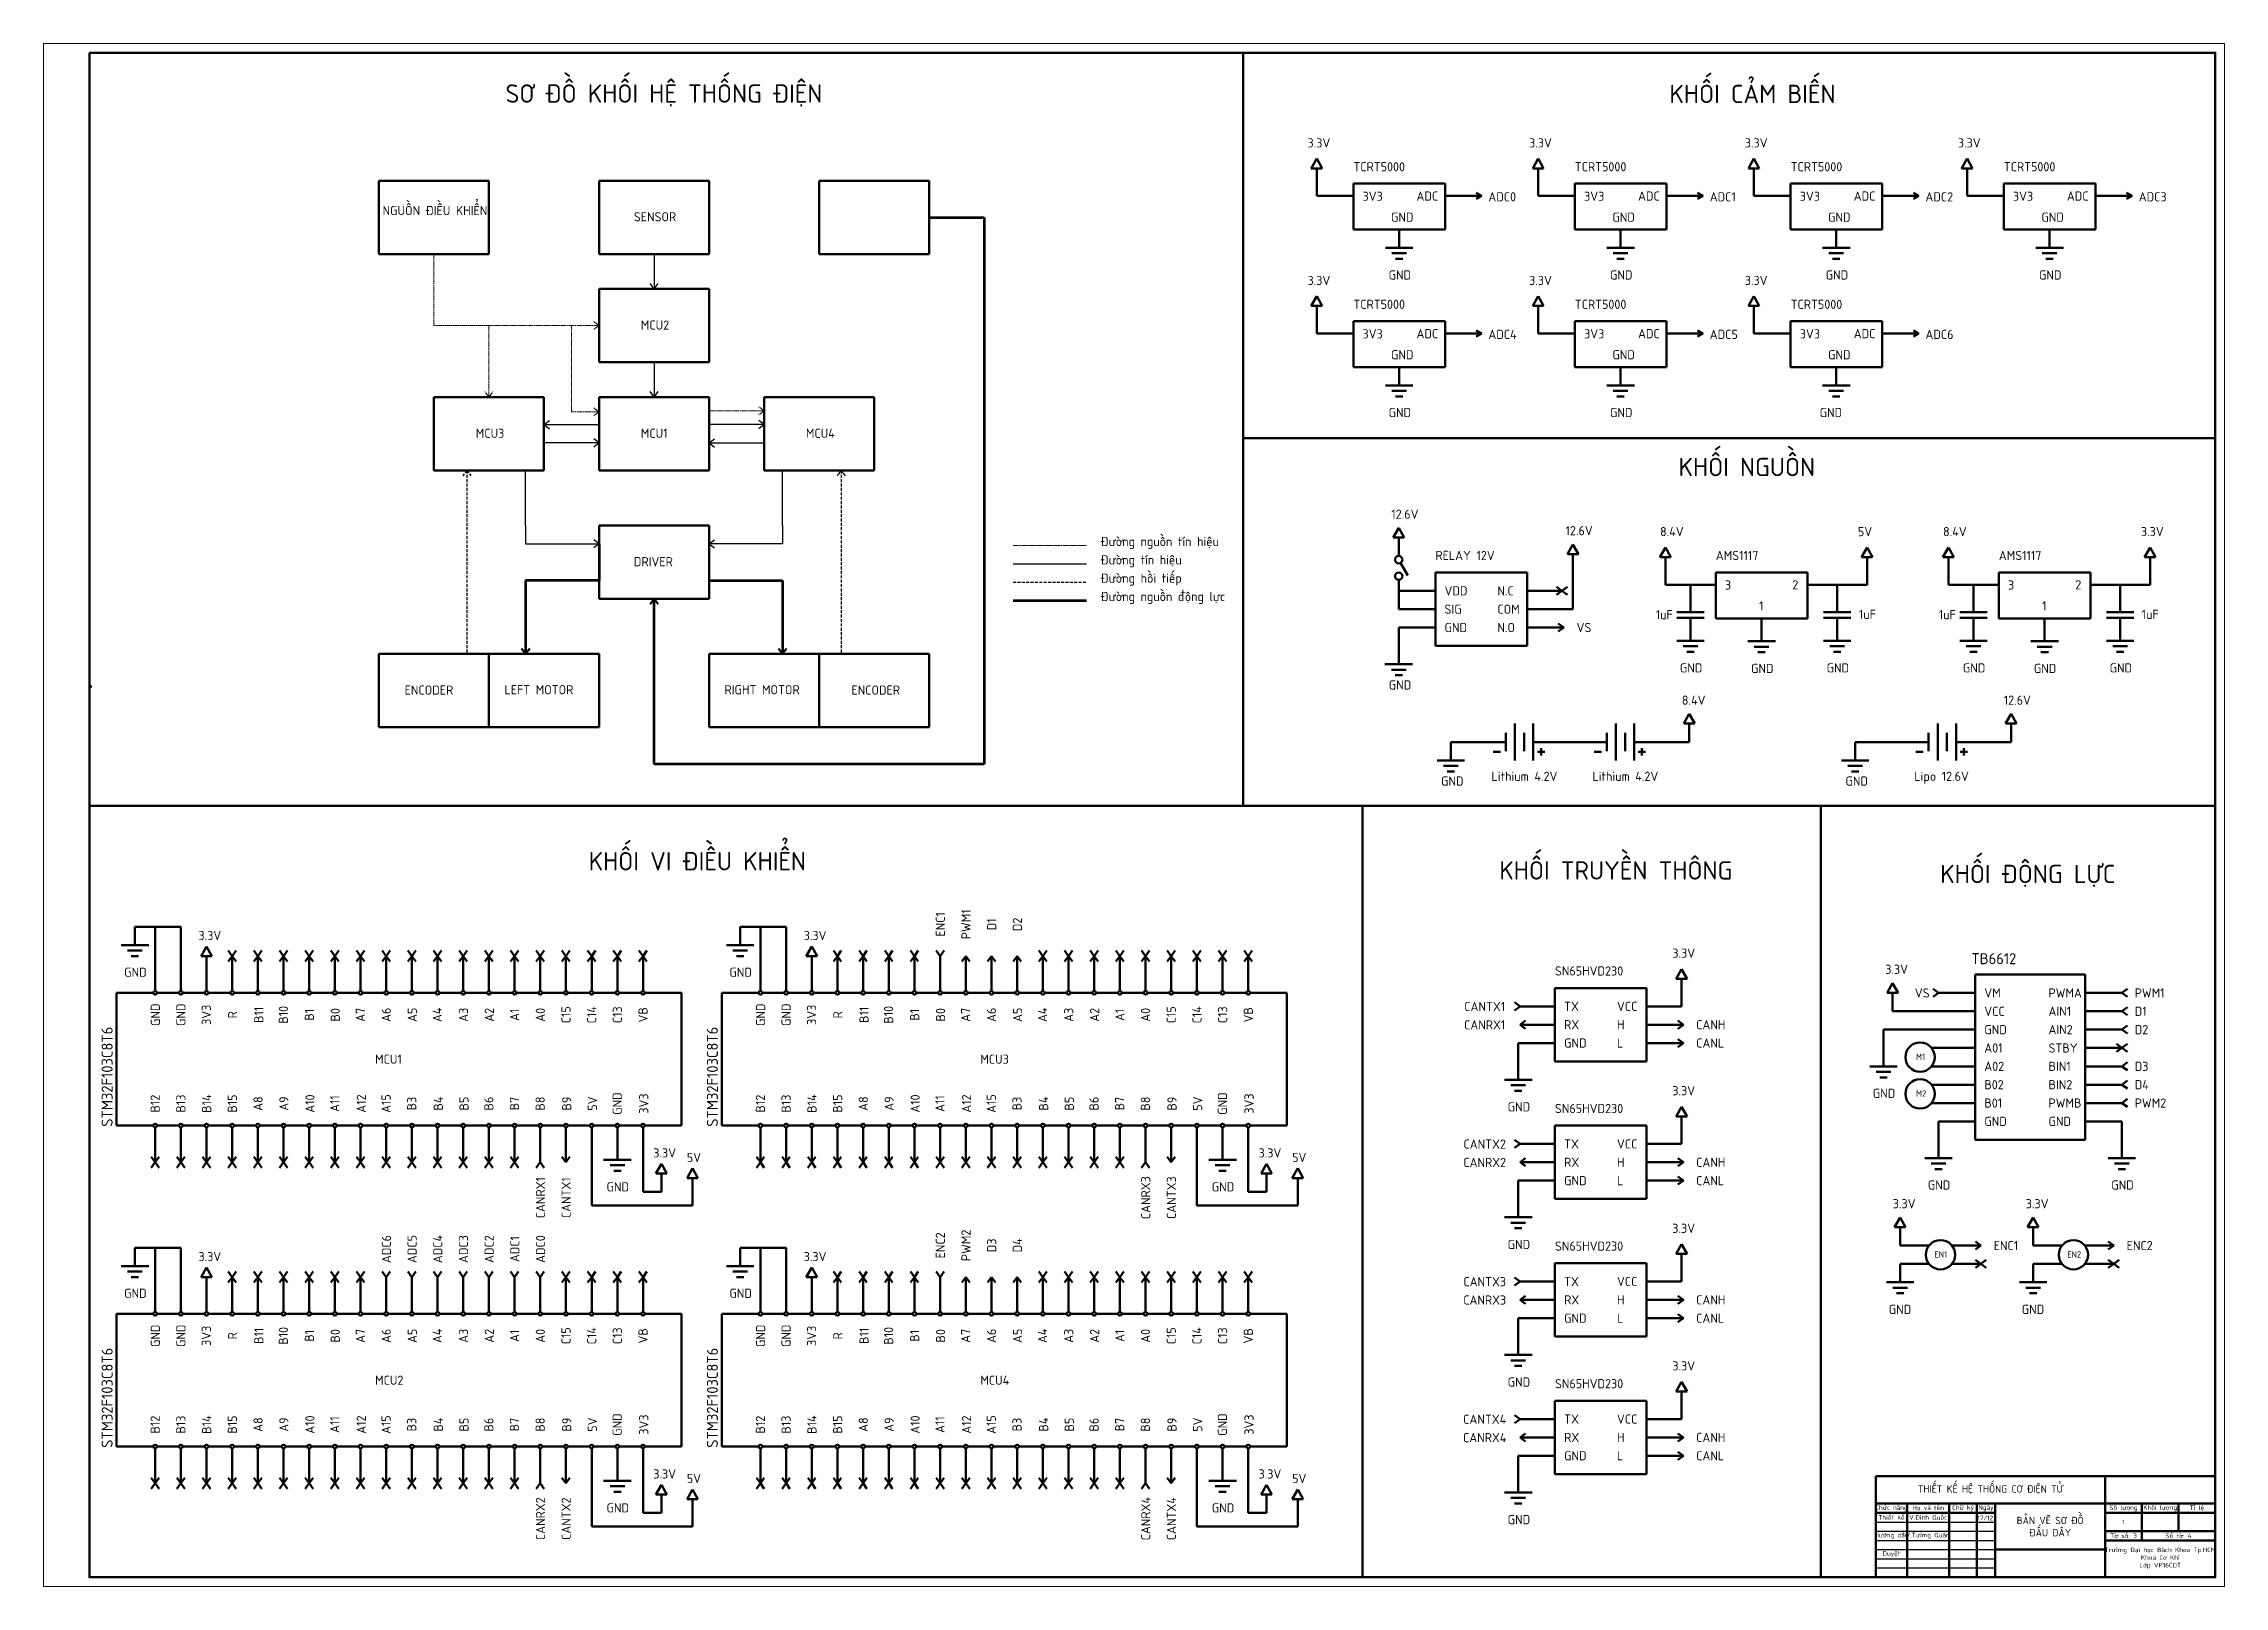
# Model space of a CAD drawing. Header units: millimetres. Extents: x 10943 to 21147, y -1042 to 1661.
# Drawn here: x 19958 to 21147, y -1042 to -201 of the extents above; entities outside this region: 1.
import ezdxf
from ezdxf.enums import TextEntityAlignment as Align

# ---------------------------------------------------------------- set-up
doc = ezdxf.new("R2010")
doc.units = ezdxf.units.MM
doc.header["$LTSCALE"] = 0.5
for name, pattern in [('ACAD_ISO08W100', [36, 24, -3, 6, -3]), ('AM_ISO02W050', [7.5, 6, -1.5]), ('HIDDENX2', [19.05, 12.7, -6.35])]:
    doc.linetypes.add(name, pattern=pattern)
for name, color, linetype, lineweight in [('dam', 7, 'Continuous', 50), ('kt', 80, 'Continuous', 20), ('NetChan', 7, 'ACAD_ISO08W100', 20), ('NetCoBan', 7, 'Continuous', 50), ('NetDam', 7, 'Continuous', 60), ('NetDut', 30, 'AM_ISO02W050', 25), ('NetManh', 80, 'Continuous', 25)]:
    doc.layers.add(name, color=color, linetype=linetype, lineweight=lineweight)
doc.layers.add('manh_khungten', color=104, linetype='Continuous')
doc.styles.get("Standard").update_dxf_attribs({"font": '', "height": 3.5})
doc.styles.add('Text_2.5mm', font='', dxfattribs={"height": 2.5})
doc.styles.get('Standard').set_extended_font_data('TCVN 7284')
doc.styles.get('Text_2.5mm').set_extended_font_data('TCVN 7284')

msp = doc.modelspace()

# ---------------------------------------------------------------- texts
at = {"layer": 'dam'}
msp.add_text('TB6612', height=6, dxfattribs=at).set_placement((21021.6, -700.1), align=Align.MIDDLE)
for p in [(19992.9, -764.5), (20322.9, -764.5), (19992.9, -939.5), (20322.9, -939.5)]:
    msp.add_text('STM32F103C8T6', height=6, rotation=90, dxfattribs=at).set_placement(p, align=Align.MIDDLE)
at = {"layer": 'NetCoBan', "ltscale": 0.25}
for s, width, heights, insert, char_height, attachment_point in [('\\pxqc;SƠ ĐỒ KHỐI HỆ THỐNG ĐIỆN', 215, [0], (20189, -223.5), 10, 1), ('\\pxqc;{\\fTCVN 7284|b0|i0|c0|p34;KHỐI CẢM BIẾN}', 215, [0], (20782.5, -223.7), 10, 1), ('{\\fTCVN 7284|b0|i0|c0|p34;3.3V}', 16.16, [0], (20647.4, -252.9), 5, 1), ('{\\fTCVN 7284|b0|i0|c0|p34;3.3V}', 16.16, [0], (20768.2, -252.9), 5, 1), ('{\\fTCVN 7284|b0|i0|c0|p34;3.3V}', 16.16, [0], (20885.8, -252.9), 5, 1), ('{\\fTCVN 7284|b0|i0|c0|p34;3.3V}', 16.16, [0], (21002, -252.9), 5, 1), ('TCRT5000', 59.228, [7.42], (20672.4, -265.9), 5, 1), ('TCRT5000', 59.228, [7.42], (20793.1, -265.9), 5, 1), ('TCRT5000', 59.228, [7.42], (20910.8, -265.9), 5, 1), ('TCRT5000', 59.228, [7.42], (21027, -265.9), 5, 1), ('{\\fTCVN 7284|b0|i0|c0|p34;3V3}', 16.16, [0], (20677.4, -282), 5, 1), ('{\\fTCVN 7284|b0|i0|c0|p34;ADC}', 16.16, [0], (20706.8, -281.9), 5, 1), ('{\\fTCVN 7284|b0|i0|c0|p34;ADC0}', 16.16, [0], (20746, -282.3), 5, 1), ('{\\fTCVN 7284|b0|i0|c0|p34;3V3}', 16.16, [0], (20798.2, -282), 5, 1), ('{\\fTCVN 7284|b0|i0|c0|p34;ADC}', 16.16, [0], (20827.6, -281.9), 5, 1), ('{\\fTCVN 7284|b0|i0|c0|p34;ADC1}', 16.16, [0], (20866.7, -282.3), 5, 1), ('{\\fTCVN 7284|b0|i0|c0|p34;3V3}', 16.16, [0], (20915.8, -282), 5, 1), ('{\\fTCVN 7284|b0|i0|c0|p34;ADC}', 16.16, [0], (20945.2, -281.9), 5, 1), ('ADC2', 16.16, [0], (20984.3, -282.3), 5, 1), ('{\\fTCVN 7284|b0|i0|c0|p34;3V3}', 16.16, [0], (21032, -282), 5, 1), ('{\\fTCVN 7284|b0|i0|c0|p34;ADC}', 16.16, [0], (21061.4, -281.9), 5, 1), ('ADC3', 16.16, [0], (21100.6, -282.3), 5, 1), ('NGUỒN ĐIỀU KHIỂN', 59.228, [7.42], (20143.1, -289.8), 5, 1), ('SENSOR', 59.228, [7.42], (20280.1, -293.2), 5, 1), ('{\\fTCVN 7284|b0|i0|c0|p34;GND}', 16.16, [0], (20692.9, -293.4), 5, 1), ('{\\fTCVN 7284|b0|i0|c0|p34;GND}', 16.16, [0], (20813.6, -293.4), 5, 1), ('{\\fTCVN 7284|b0|i0|c0|p34;GND}', 16.16, [0], (20931.2, -293.4), 5, 1), ('{\\fTCVN 7284|b0|i0|c0|p34;GND}', 16.16, [0], (21047.5, -293.4), 5, 1), ('{\\fTCVN 7284|b0|i0|c0|p34;3.3V}', 16.16, [0], (20647.4, -327.9), 5, 1), ('{\\fTCVN 7284|b0|i0|c0|p34;GND}', 16.16, [0], (20691.6, -324.9), 5, 1), ('{\\fTCVN 7284|b0|i0|c0|p34;3.3V}', 16.16, [0], (20768.2, -327.9), 5, 1), ('{\\fTCVN 7284|b0|i0|c0|p34;GND}', 16.16, [0], (20812.3, -324.9), 5, 1), ('{\\fTCVN 7284|b0|i0|c0|p34;3.3V}', 16.16, [0], (20885.8, -327.9), 5, 1), ('{\\fTCVN 7284|b0|i0|c0|p34;GND}', 16.16, [0], (20929.9, -324.9), 5, 1), ('{\\fTCVN 7284|b0|i0|c0|p34;GND}', 16.16, [0], (21046.2, -324.9), 5, 1), ('TCRT5000', 59.228, [7.42], (20672.4, -340.9), 5, 1), ('TCRT5000', 59.228, [7.42], (20793.1, -340.9), 5, 1), ('TCRT5000', 59.228, [7.42], (20910.8, -340.9), 5, 1), ('MCU2', 59.228, [7.42], (20283.9, -352.2), 5, 1), ('{\\fTCVN 7284|b0|i0|c0|p34;3V3}', 16.16, [0], (20677.4, -357), 5, 1), ('{\\fTCVN 7284|b0|i0|c0|p34;GND}', 16.16, [0], (20692.9, -368.4), 5, 1), ('{\\fTCVN 7284|b0|i0|c0|p34;ADC}', 16.16, [0], (20706.8, -356.9), 5, 1), ('ADC4', 16.16, [0], (20746, -357.3), 5, 1), ('{\\fTCVN 7284|b0|i0|c0|p34;3V3}', 16.16, [0], (20798.2, -357), 5, 1), ('{\\fTCVN 7284|b0|i0|c0|p34;GND}', 16.16, [0], (20813.6, -368.4), 5, 1), ('{\\fTCVN 7284|b0|i0|c0|p34;ADC}', 16.16, [0], (20827.6, -356.9), 5, 1), ('ADC5', 16.16, [0], (20866.7, -357.3), 5, 1), ('{\\fTCVN 7284|b0|i0|c0|p34;3V3}', 16.16, [0], (20915.8, -357), 5, 1), ('{\\fTCVN 7284|b0|i0|c0|p34;GND}', 16.16, [0], (20931.2, -368.4), 5, 1), ('{\\fTCVN 7284|b0|i0|c0|p34;ADC}', 16.16, [0], (20945.2, -356.9), 5, 1), ('ADC6', 16.16, [0], (20984.3, -357.3), 5, 1), ('{\\fTCVN 7284|b0|i0|c0|p34;GND}', 16.16, [0], (20691.6, -399.9), 5, 1), ('{\\fTCVN 7284|b0|i0|c0|p34;GND}', 16.16, [0], (20812.3, -399.9), 5, 1), ('{\\fTCVN 7284|b0|i0|c0|p34;GND}', 16.16, [0], (20926.6, -399.9), 5, 1), ('MCU3', 59.228, [7.42], (20193.9, -411.2), 5, 1), ('MCU1', 59.228, [7.42], (20283.9, -411.2), 5, 1), ('MCU4', 59.228, [7.42], (20373.9, -411.2), 5, 1), ('\\pxqc;{\\fTCVN 7284|b0|i0|c0|p34;KHỐI NGUỒN}', 215, [0], (20779.4, -427.1), 10, 1), ('12.6V', 10.174, [0], (20693.1, -455.3), 5, 1), ('Đường nguồn tín hiệu', 67.245, [0], (20534.6, -470.2), 5, 1), ('12.6V', 10.174, [0], (20788.1, -464.3), 5, 1), ('8.4V', 16.16, [0], (20839.6, -464.8), 5, 1), ('5V', 16.16, [0], (20947.5, -464.8), 5, 1), ('8.4V', 16.16, [0], (20993.9, -464.8), 5, 1), ('3.3V', 16.16, [0], (21101.8, -464.8), 5, 1), ('DRIVER', 59.228, [7.42], (20280.1, -481.2), 5, 1), ('Đường tín hiệu', 44.008, [0], (20534.6, -480.2), 5, 1), ('RELAY 12V', 59.228, [7.42], (20717.1, -477.8), 5, 1), ('{\\fTCVN 7284|b0|i0|c0|p34;AMS1117}', 59.228, [7.42], (20870, -477.8), 5, 1), ('{\\fTCVN 7284|b0|i0|c0|p34;AMS1117}', 59.228, [7.42], (21024.3, -477.8), 5, 1), ('Đường hồi tiếp', 46.823, [0], (20534.6, -490.2), 5, 1), ('Đường nguồn động lực', 72.034, [0], (20534.6, -500.2), 5, 1), ('VDD', 8.773, [0], (20722.1, -497.1), 5, 1), ('N.C', 8.773, [0], (20750.9, -497.1), 5, 1), ('{\\fTCVN 7284|b0|i0|c0|p34;3}', 16.16, [0], (20875, -493.9), 5, 1), ('{\\fTCVN 7284|b0|i0|c0|p34;2}', 16.16, [0], (20911.7, -493.8), 5, 1), ('{\\fTCVN 7284|b0|i0|c0|p34;3}', 16.16, [0], (21029.3, -493.9), 5, 1), ('{\\fTCVN 7284|b0|i0|c0|p34;2}', 16.16, [0], (21066, -493.8), 5, 1), ('SIG', 8.773, [0], (20722.1, -507.1), 5, 1), ('COM', 8.773, [0], (20750.9, -507.1), 5, 1), ('{\\fTCVN 7284|b0|i0|c0|p34;1uF}', 16.16, [0], (20837.3, -510.1), 5, 1), ('{\\fTCVN 7284|b0|i0|c0|p34;1}', 16.16, [0], (20893.6, -505.3), 5, 1), ('{\\fTCVN 7284|b0|i0|c0|p34;1uF}', 16.16, [0], (20948, -509.9), 5, 1), ('{\\fTCVN 7284|b0|i0|c0|p34;1uF}', 16.16, [0], (20991.6, -510.1), 5, 1), ('{\\fTCVN 7284|b0|i0|c0|p34;1}', 16.16, [0], (21047.9, -505.3), 5, 1), ('{\\fTCVN 7284|b0|i0|c0|p34;1uF}', 16.16, [0], (21102.2, -509.9), 5, 1), ('GND', 8.773, [0], (20722.1, -517.1), 5, 1), ('N.O', 8.773, [0], (20750.9, -517.1), 5, 1), ('VS', 10.231, [0], (20794.1, -517.1), 5, 1), ('{\\fTCVN 7284|b0|i0|c0|p34;GND}', 16.16, [0], (20850.4, -539.1), 5, 1), ('{\\fTCVN 7284|b0|i0|c0|p34;GND}', 16.16, [0], (20889.2, -539.4), 5, 1), ('{\\fTCVN 7284|b0|i0|c0|p34;GND}', 16.16, [0], (20930.4, -539.1), 5, 1), ('{\\fTCVN 7284|b0|i0|c0|p34;GND}', 16.16, [0], (21004.7, -539.1), 5, 1), ('{\\fTCVN 7284|b0|i0|c0|p34;GND}', 16.16, [0], (21043.4, -539.4), 5, 1), ('{\\fTCVN 7284|b0|i0|c0|p34;GND}', 16.16, [0], (21084.7, -539.1), 5, 1), ('ENCODER', 59.228, [7.42], (20155.1, -551.2), 5, 1), ('LEFT MOTOR', 59.228, [7.42], (20209.5, -551), 5, 1), ('RIGHT MOTOR', 59.228, [7.42], (20329.5, -551), 5, 1), ('ENCODER', 59.228, [7.42], (20398.7, -551.2), 5, 1), ('{\\fTCVN 7284|b0|i0|c0|p34;GND}', 16.16, [0], (20691.7, -548.4), 5, 1), ('8.4V', 10.174, [0], (20851.5, -556.7), 5, 1), ('12.6V', 10.174, [0], (21027, -556.7), 5, 1), ('{\\fTCVN 7284|b0|i0|c0|p34;GND}', 16.16, [0], (20720.2, -600.8), 5, 1), ('Lithium 4.2V', 38.721, [0], (20747.7, -598.2), 5, 1), ('Lithium 4.2V', 38.721, [0], (20802.7, -598.2), 5, 1), ('{\\fTCVN 7284|b0|i0|c0|p34;GND}', 16.16, [0], (20940.7, -600.8), 5, 1), ('Lipo 12.6V', 38.721, [0], (20978.2, -598.2), 5, 1), ('\\pxqc;{\\fTCVN 7284|b0|i0|c0|p34;KHỐI VI ĐIỀU KHIỂN}', 215, [0], (20207.2, -642), 10, 1), ('\\pxqc;KHỐI TRUYỀN THÔNG', 215, [0], (20708, -647), 10, 1), ('{\\fTCVN 7284|b0|i0|c0|p34;KHỐI ĐỘNG LỰC}', 215, [0], (21040.1, -655), 10, 5), ('3.3V', 16.16, [0], (20042.7, -685), 5, 1), ('3.3V', 16.16, [0], (20372.7, -685), 5, 1), ('{\\fTCVN 7284|b0|i0|c0|p34;3.3V}', 16.16, [0], (20846.3, -694.6), 5, 1), ('{\\fTCVN 7284|b0|i0|c0|p34;GND}', 16.16, [0], (20002.2, -705), 5, 1), ('{\\fTCVN 7284|b0|i0|c0|p34;GND}', 16.16, [0], (20332.2, -705), 5, 1), ('SN65HVD230', 59.228, [7.42], (20782.3, -704.3), 5, 1), ('3.3V', 10.174, [0], (20962.4, -703.4), 5, 1), ('CANTX1', 11.77, [0], (20744, -726.2), 5, 5), ('TX', 8.773, [0], (20787.3, -723.6), 5, 1), ('VCC', 8.773, [0], (20816.1, -723.6), 5, 1), ('VS', 10.231, [0], (20978.5, -716.3), 5, 1), ('VM', 12.818, [0], (21016.4, -716.3), 5, 1), ('PWMA', 12.818, [0], (21051.4, -716.3), 5, 1), ('PWM1', 10.231, [0], (21098.4, -716.3), 5, 1), ('CANRX1', 11.77, [0], (20744, -736.2), 5, 5), ('RX', 8.773, [0], (20787.3, -733.6), 5, 1), ('H', 8.104, [0], (20816.1, -733.6), 5, 1), ('CANH', 10.231, [0], (20859.3, -733.6), 5, 1), ('VCC', 12.818, [0], (21016.4, -726.3), 5, 1), ('GND', 12.818, [0], (21016.4, -736.3), 5, 1), ('AIN1', 12.818, [0], (21051.4, -726.3), 5, 1), ('AIN2', 12.818, [0], (21051.4, -736.3), 5, 1), ('D1', 10.231, [0], (21098.4, -726.3), 5, 1), ('D2', 10.231, [0], (21098.4, -736.3), 5, 1), ('GND', 8.773, [0], (20787.3, -743.6), 5, 1), ('L', 8.773, [0], (20816.1, -743.6), 5, 1), ('CANL', 10.231, [0], (20859.3, -743.6), 5, 1), ('A01', 12.818, [0], (21016.4, -746.3), 5, 1), ('STBY', 12.818, [0], (21051.4, -746.3), 5, 1), ('MCU1', 59.228, [7.42], (20139, -752.4), 5, 1), ('MCU3', 59.228, [7.42], (20469, -752.4), 5, 1), ('M1', 8, [0], (20979.2, -751.9), 3.5, 1), ('A02', 12.818, [0], (21016.4, -756.3), 5, 1), ('BIN1', 12.818, [0], (21051.4, -756.3), 5, 1), ('D3', 10.231, [0], (21098.4, -756.3), 5, 1), ('{\\fTCVN 7284|b0|i0|c0|p34;3.3V}', 16.16, [0], (20846.3, -769.6), 5, 1), ('{\\fTCVN 7284|b0|i0|c0|p34;GND}', 16.16, [0], (20955.6, -771), 5, 1), ('M2', 8, [0], (20979.2, -771.9), 3.5, 1), ('B02', 12.818, [0], (21016.4, -766.3), 5, 1), ('BIN2', 12.818, [0], (21051.4, -766.3), 5, 1), ('D4', 10.231, [0], (21098.4, -766.3), 5, 1), ('{\\fTCVN 7284|b0|i0|c0|p34;GND}', 16.16, [0], (20756.5, -778.4), 5, 1), ('SN65HVD230', 59.228, [7.42], (20782.3, -779.3), 5, 1), ('B01', 12.818, [0], (21016.4, -776.3), 5, 1), ('PWMB', 12.818, [0], (21051.4, -776.3), 5, 1), ('PWM2', 10.231, [0], (21098.4, -776.3), 5, 1), ('GND', 12.818, [0], (21016.4, -786.3), 5, 1), ('GND', 12.818, [0], (21051.4, -786.3), 5, 1), ('3.3V', 16.16, [0], (20290.7, -803.5), 5, 1), ('5V', 16.16, [0], (20309, -806), 5, 1), ('3.3V', 16.16, [0], (20620.7, -803.5), 5, 1), ('5V', 16.16, [0], (20639, -806), 5, 1), ('CANTX2', 11.77, [0], (20744, -801.2), 5, 5), ('TX', 8.773, [0], (20787.3, -798.6), 5, 1), ('VCC', 8.773, [0], (20816.1, -798.6), 5, 1), ('CANRX2', 11.77, [0], (20744, -811.2), 5, 5), ('RX', 8.773, [0], (20787.3, -808.6), 5, 1), ('GND', 8.773, [0], (20787.3, -818.6), 5, 1), ('H', 8.104, [0], (20816.1, -808.6), 5, 1), ('L', 8.773, [0], (20816.1, -818.6), 5, 1), ('CANH', 10.231, [0], (20859.3, -808.6), 5, 1), ('CANL', 10.231, [0], (20859.3, -818.6), 5, 1), ('{\\fTCVN 7284|b0|i0|c0|p34;GND}', 16.16, [0], (20265.2, -822), 5, 1), ('{\\fTCVN 7284|b0|i0|c0|p34;GND}', 16.16, [0], (20595.2, -822), 5, 1), ('3.3V', 10.174, [0], (20966.5, -831.2), 5, 1), ('{\\fTCVN 7284|b0|i0|c0|p34;GND}', 16.16, [0], (20985.6, -821), 5, 1), ('3.3V', 10.174, [0], (21039, -831.2), 5, 1), ('{\\fTCVN 7284|b0|i0|c0|p34;GND}', 16.16, [0], (21085.6, -821), 5, 1), ('{\\fTCVN 7284|b0|i0|c0|p34;GND}', 16.16, [0], (20756.5, -853.4), 5, 1), ('SN65HVD230', 59.228, [7.42], (20782.3, -854.3), 5, 1), ('{\\fTCVN 7284|b0|i0|c0|p34;3.3V}', 16.16, [0], (20846.3, -844.6), 5, 1), ('ENC1', 10.231, [0], (21021.5, -854), 5, 1), ('ENC2', 10.231, [0], (21094, -854), 5, 1), ('3.3V', 16.16, [0], (20042.7, -860), 5, 1), ('3.3V', 16.16, [0], (20372.7, -860), 5, 1), ('EN1', 8, [0], (20989.2, -859.6), 3.5, 1), ('EN2', 8, [0], (21061.6, -859.6), 3.5, 1), ('CANTX3', 11.77, [0], (20744, -876.2), 5, 5), ('TX', 8.773, [0], (20787.3, -873.6), 5, 1), ('VCC', 8.773, [0], (20816.1, -873.6), 5, 1), ('{\\fTCVN 7284|b0|i0|c0|p34;GND}', 16.16, [0], (20002.2, -880), 5, 1), ('{\\fTCVN 7284|b0|i0|c0|p34;GND}', 16.16, [0], (20332.2, -880), 5, 1), ('CANRX3', 11.77, [0], (20744, -886.2), 5, 5), ('RX', 8.773, [0], (20787.3, -883.6), 5, 1), ('H', 8.104, [0], (20816.1, -883.6), 5, 1), ('CANH', 10.231, [0], (20859.3, -883.6), 5, 1), ('{\\fTCVN 7284|b0|i0|c0|p34;GND}', 16.16, [0], (20964.3, -888.8), 5, 1), ('{\\fTCVN 7284|b0|i0|c0|p34;GND}', 16.16, [0], (21036.8, -888.8), 5, 1), ('GND', 8.773, [0], (20787.3, -893.6), 5, 1), ('L', 8.773, [0], (20816.1, -893.6), 5, 1), ('CANL', 10.231, [0], (20859.3, -893.6), 5, 1), ('MCU2', 59.228, [7.42], (20139, -927.4), 5, 1), ('MCU4', 59.228, [7.42], (20469, -927.4), 5, 1), ('{\\fTCVN 7284|b0|i0|c0|p34;3.3V}', 16.16, [0], (20846.3, -919.6), 5, 1), ('{\\fTCVN 7284|b0|i0|c0|p34;GND}', 16.16, [0], (20756.5, -928.4), 5, 1), ('SN65HVD230', 59.228, [7.42], (20782.3, -929.3), 5, 1), ('CANTX4', 11.77, [0], (20744, -951.2), 5, 5), ('TX', 8.773, [0], (20787.3, -948.6), 5, 1), ('VCC', 8.773, [0], (20816.1, -948.6), 5, 1), ('CANRX4', 11.77, [0], (20744, -961.2), 5, 5), ('RX', 8.773, [0], (20787.3, -958.6), 5, 1), ('H', 8.104, [0], (20816.1, -958.6), 5, 1), ('CANH', 10.231, [0], (20859.3, -958.6), 5, 1), ('GND', 8.773, [0], (20787.3, -968.6), 5, 1), ('L', 8.773, [0], (20816.1, -968.6), 5, 1), ('CANL', 10.231, [0], (20859.3, -968.6), 5, 1), ('3.3V', 16.16, [0], (20290.7, -978.5), 5, 1), ('5V', 16.16, [0], (20309, -981), 5, 1), ('3.3V', 16.16, [0], (20620.7, -978.5), 5, 1), ('5V', 16.16, [0], (20639, -981), 5, 1), ('{\\fTCVN 7284|b0|i0|c0|p34;GND}', 16.16, [0], (20265.2, -997), 5, 1), ('{\\fTCVN 7284|b0|i0|c0|p34;GND}', 16.16, [0], (20595.2, -997), 5, 1), ('{\\fTCVN 7284|b0|i0|c0|p34;GND}', 16.16, [0], (20756.5, -1003.4), 5, 1)]:
    msp.add_mtext_dynamic_manual_height_columns(s, width=width, gutter_width=17.5, heights=heights, dxfattribs=dict(at, insert=insert, char_height=char_height, attachment_point=attachment_point))
at = {"layer": 'NetCoBan', "ltscale": 0.25, "char_height": 5, "attachment_point": 5, "rotation": 90}
for s, width, heights, insert in [('ENC1', 11.77, [0], (20447.2, -681.4)), ('PWM1', 11.77, [0], (20461.2, -681.4)), ('D1', 11.77, [0], (20475.2, -681.4)), ('D2', 11.77, [0], (20489.2, -681.4)), ('GND', 11.77, [0], (20019.2, -730.7)), ('GND', 11.77, [0], (20033.1, -730.7)), ('GND', 11.77, [0], (20349.2, -730.7)), ('GND', 11.77, [0], (20363.1, -730.7)), ('3V3', 11.77, [0], (20047, -730.7)), ('R', 11.77, [0], (20061.3, -730.7)), ('B11', 11.77, [0], (20075.6, -730.7)), ('B10', 11.77, [0], (20089, -730.7)), ('B1', 11.77, [5], (20103.2, -730.7)), ('B0', 11.77, [0], (20117.3, -730.7)), ('A7', 11.77, [0], (20131, -730.7)), ('A6', 11.77, [0], (20145.1, -730.7)), ('A5', 11.77, [0], (20159.3, -730.7)), ('\\pxt1;A4', 11.77, [0], (20172.9, -730.7)), ('A3', 11.77, [0], (20187.2, -730.7)), ('A2', 11.77, [0], (20201.3, -730.7)), ('\\pxt1;A1', 11.77, [0], (20215.1, -730.7)), ('\\pxt1;A0', 11.77, [0], (20229.1, -730.7)), ('\\pxt1;C15', 11.77, [0], (20243.1, -730.7)), ('\\pxt1;C14', 11.77, [0], (20257.1, -730.7)), ('\\pxt1;C13', 11.77, [0], (20271.1, -730.7)), ('\\pxt1;VB', 11.77, [0], (20285.1, -730.7)), ('3V3', 11.77, [0], (20377, -730.7)), ('R', 11.77, [0], (20391.3, -730.7)), ('B11', 11.77, [0], (20405.6, -730.7)), ('B10', 11.77, [0], (20419, -730.7)), ('B1', 11.77, [5], (20433.2, -730.7)), ('B0', 11.77, [0], (20447.3, -730.7)), ('A7', 11.77, [0], (20461, -730.7)), ('A6', 11.77, [0], (20475.1, -730.7)), ('A5', 11.77, [0], (20489.3, -730.7)), ('\\pxt1;A4', 11.77, [0], (20502.9, -730.7)), ('A3', 11.77, [0], (20517.2, -730.7)), ('A2', 11.77, [0], (20531.3, -730.7)), ('\\pxt1;A1', 11.77, [0], (20545.1, -730.7)), ('\\pxt1;A0', 11.77, [0], (20559.1, -730.7)), ('\\pxt1;C15', 11.77, [0], (20573.1, -730.7)), ('\\pxt1;C14', 11.77, [0], (20587.1, -730.7)), ('\\pxt1;C13', 11.77, [0], (20601.1, -730.7)), ('\\pxt1;VB', 11.77, [0], (20615.1, -730.7)), ('B12', 11.77, [0], (20019.1, -779.1)), ('B13', 11.77, [0], (20033.1, -779.1)), ('B14', 11.77, [0], (20047.2, -779.1)), ('B15', 11.77, [0], (20061.2, -779.1)), ('A8', 11.77, [0], (20075.2, -779.1)), ('A9', 11.77, [0], (20089.3, -779.1)), ('A10', 11.77, [0], (20103.5, -779.1)), ('A11', 11.77, [0], (20117, -779.1)), ('A12', 11.77, [0], (20131.5, -779.1)), ('A15', 11.77, [0], (20145, -779.1)), ('B3', 11.77, [0], (20159, -779.1)), ('B4', 11.77, [0], (20173.5, -779.1)), ('B5', 11.77, [0], (20187.5, -779.1)), ('B6', 11.77, [0], (20201, -779.1)), ('B7', 11.77, [0], (20215, -779.1)), ('B8', 11.77, [0], (20229, -779.1)), ('B9', 11.77, [0], (20243.5, -779.1)), ('5V', 11.77, [0], (20257.5, -779.1)), ('GND', 11.77, [0], (20271, -779.1)), ('3V3', 11.77, [0], (20285.5, -779.1)), ('B12', 11.77, [0], (20349.1, -779.1)), ('B13', 11.77, [0], (20363.1, -779.1)), ('B14', 11.77, [0], (20377.2, -779.1)), ('B15', 11.77, [0], (20391.2, -779.1)), ('A8', 11.77, [0], (20405.2, -779.1)), ('A9', 11.77, [0], (20419.3, -779.1)), ('A10', 11.77, [0], (20433.5, -779.1)), ('A11', 11.77, [0], (20447, -779.1)), ('A12', 11.77, [0], (20461.5, -779.1)), ('A15', 11.77, [0], (20475, -779.1)), ('B3', 11.77, [0], (20489, -779.1)), ('B4', 11.77, [0], (20503.5, -779.1)), ('B5', 11.77, [0], (20517.5, -779.1)), ('B6', 11.77, [0], (20531, -779.1)), ('B7', 11.77, [0], (20545, -779.1)), ('B8', 11.77, [0], (20559, -779.1)), ('B9', 11.77, [0], (20573.5, -779.1)), ('5V', 11.77, [0], (20587.5, -779.1)), ('GND', 11.77, [0], (20601, -779.1)), ('3V3', 11.77, [0], (20615.5, -779.1)), ('CANRX1', 11.77, [0], (20229.2, -830.4)), ('CANTX1', 11.77, [0], (20243.2, -830.4)), ('CANRX3', 11.77, [0], (20559.2, -830.4)), ('CANTX3', 11.77, [0], (20573.2, -830.4)), ('ADC6', 11.77, [0], (20145.2, -858.4)), ('ADC5', 11.77, [0], (20159.2, -858.4)), ('ADC4', 11.77, [0], (20173.2, -858.4)), ('ADC3', 11.77, [0], (20187.2, -858.4)), ('ADC2', 11.77, [0], (20201.2, -858.4)), ('ADC1', 11.77, [0], (20215.2, -858.4)), ('ADC0', 11.77, [0], (20229.2, -858.4)), ('ENC2', 11.978, [0], (20447.2, -856.4)), ('PWM2', 11.77, [0], (20461.2, -856.4)), ('D3', 11.978, [0], (20475.2, -856.4)), ('D4', 11.77, [0], (20489.2, -856.4)), ('GND', 11.77, [0], (20019.2, -905.7)), ('GND', 11.77, [0], (20033.1, -905.7)), ('3V3', 11.77, [0], (20047, -905.7)), ('B11', 11.77, [0], (20075.6, -905.7)), ('B10', 11.77, [0], (20089, -905.7)), ('B1', 11.77, [5], (20103.2, -905.7)), ('B0', 11.77, [0], (20117.3, -905.7)), ('A7', 11.77, [0], (20131, -905.7)), ('A6', 11.77, [0], (20145.1, -905.7)), ('A5', 11.77, [0], (20159.3, -905.7)), ('\\pxt1;A4', 11.77, [0], (20172.9, -905.7)), ('A3', 11.77, [0], (20187.2, -905.7)), ('A2', 11.77, [0], (20201.3, -905.7)), ('\\pxt1;A1', 11.77, [0], (20215.1, -905.7)), ('\\pxt1;A0', 11.77, [0], (20229.1, -905.7)), ('\\pxt1;C15', 11.77, [0], (20243.1, -905.7)), ('\\pxt1;C14', 11.77, [0], (20257.1, -905.7)), ('\\pxt1;C13', 11.77, [0], (20271.1, -905.7)), ('\\pxt1;VB', 11.77, [0], (20285.1, -905.7)), ('GND', 11.77, [0], (20349.2, -905.7)), ('GND', 11.77, [0], (20363.1, -905.7)), ('3V3', 11.77, [0], (20377, -905.7)), ('B11', 11.77, [0], (20405.6, -905.7)), ('B10', 11.77, [0], (20419, -905.7)), ('B1', 11.77, [5], (20433.2, -905.7)), ('B0', 11.77, [0], (20447.3, -905.7)), ('A7', 11.77, [0], (20461, -905.7)), ('A6', 11.77, [0], (20475.1, -905.7)), ('A5', 11.77, [0], (20489.3, -905.7)), ('\\pxt1;A4', 11.77, [0], (20502.9, -905.7)), ('A3', 11.77, [0], (20517.2, -905.7)), ('A2', 11.77, [0], (20531.3, -905.7)), ('\\pxt1;A1', 11.77, [0], (20545.1, -905.7)), ('\\pxt1;A0', 11.77, [0], (20559.1, -905.7)), ('\\pxt1;C15', 11.77, [0], (20573.1, -905.7)), ('\\pxt1;C14', 11.77, [0], (20587.1, -905.7)), ('\\pxt1;C13', 11.77, [0], (20601.1, -905.7)), ('\\pxt1;VB', 11.77, [0], (20615.1, -905.7)), ('R', 11.77, [0], (20061.3, -905.7)), ('R', 11.77, [0], (20391.3, -905.7)), ('B12', 11.77, [0], (20019.1, -954.1)), ('B13', 11.77, [0], (20033.1, -954.1)), ('B14', 11.77, [0], (20047.2, -954.1)), ('B15', 11.77, [0], (20061.2, -954.1)), ('A8', 11.77, [0], (20075.2, -954.1)), ('A9', 11.77, [0], (20089.3, -954.1)), ('A10', 11.77, [0], (20103.5, -954.1)), ('A11', 11.77, [0], (20117, -954.1)), ('A12', 11.77, [0], (20131.5, -954.1)), ('A15', 11.77, [0], (20145, -954.1)), ('B3', 11.77, [0], (20159, -954.1)), ('B4', 11.77, [0], (20173.5, -954.1)), ('B5', 11.77, [0], (20187.5, -954.1)), ('B6', 11.77, [0], (20201, -954.1)), ('B7', 11.77, [0], (20215, -954.1)), ('B8', 11.77, [0], (20229, -954.1)), ('B9', 11.77, [0], (20243.5, -954.1)), ('5V', 11.77, [0], (20257.5, -954.1)), ('GND', 11.77, [0], (20271, -954.1)), ('3V3', 11.77, [0], (20285.5, -954.1)), ('B12', 11.77, [0], (20349.1, -954.1)), ('B13', 11.77, [0], (20363.1, -954.1)), ('B14', 11.77, [0], (20377.2, -954.1)), ('B15', 11.77, [0], (20391.2, -954.1)), ('A8', 11.77, [0], (20405.2, -954.1)), ('A9', 11.77, [0], (20419.3, -954.1)), ('A10', 11.77, [0], (20433.5, -954.1)), ('A11', 11.77, [0], (20447, -954.1)), ('A12', 11.77, [0], (20461.5, -954.1)), ('A15', 11.77, [0], (20475, -954.1)), ('B3', 11.77, [0], (20489, -954.1)), ('B4', 11.77, [0], (20503.5, -954.1)), ('B5', 11.77, [0], (20517.5, -954.1)), ('B6', 11.77, [0], (20531, -954.1)), ('B7', 11.77, [0], (20545, -954.1)), ('B8', 11.77, [0], (20559, -954.1)), ('B9', 11.77, [0], (20573.5, -954.1)), ('5V', 11.77, [0], (20587.5, -954.1)), ('GND', 11.77, [0], (20601, -954.1)), ('3V3', 11.77, [0], (20615.5, -954.1)), ('CANRX2', 11.77, [0], (20229.2, -1005.4)), ('\\pxt1;CANTX2', 11.77, [0], (20243.2, -1005.4)), ('CANRX4', 11.77, [0], (20559.2, -1005.4)), ('CANTX4', 11.77, [0], (20573.2, -1005.4))]:
    msp.add_mtext_dynamic_manual_height_columns(s, width=width, gutter_width=17.5, heights=heights, dxfattribs=dict(at, insert=insert))
at = {"layer": 'NetCoBan', "char_height": 4, "attachment_point": 5}
for s, insert, width in [('THIẾT KẾ HỆ THỐNG CƠ ĐIỆN TỬ', (21019.8, -989.6), 125.493), ('BẢN VẼ SƠ ĐỒ ĐẤU DÂY', (21052.3, -1009.7), 39.887)]:
    msp.add_mtext(s, dxfattribs=dict(at, insert=insert, width=width))
at = {"layer": 'NetManh', "ltscale": 0.35, "char_height": 2.5, "attachment_point": 5}
for s, insert in [('{\\fTCVN 7284|b0|i0|c0|p34;Chức năng}', (20965.8, -999.7)), ('{\\fTCVN 7284|b0|i0|c0|p34;Họ và tên}', (20985.8, -999.7)), ('{\\fTCVN 7284|b0|i0|c0|p34;Chữ ký}', (21004.8, -999.7)), ('{\\fTCVN 7284|b0|i0|c0|p34;Ngày}', (21017.3, -999.7)), ('{\\fTCVN 7284|b0|i0|c0|p34;Thiết kế}', (20965.8, -1004.7)), ('{\\fTCVN 7284|b0|i0|c0|p34;Hướng dẫn}', (20965.8, -1014.7)), ('{\\fTCVN 7284|b0|i0|c0|p34;Duyệt}', (20965.8, -1024.7))]:
    msp.add_mtext(s, dxfattribs=dict(at, insert=insert))
at = {"layer": 'NetManh', "ltscale": 0.35, "char_height": 2.5, "attachment_point": 5, "style": 'Text_2.5mm'}
for s, insert in [('Số lượng', (21092.3, -999.7)), ('Khối lượng', (21112.3, -999.7)), ('Tỉ lệ', (21132.3, -999.7))]:
    msp.add_mtext(s, dxfattribs=dict(at, insert=insert))
at = {"layer": 'NetManh', "ltscale": 0.35, "char_height": 2.5, "width": 25.753, "attachment_point": 5}
for s, insert in [('\\pxi-3,l4,t4;V.Đình Quốc', (20984.5, -1004.7)), ('17/12', (21016.9, -1005)), ('V.Tường Quân', (20985.5, -1014.7))]:
    msp.add_mtext(s, dxfattribs=dict(at, insert=insert))
at = {"layer": 'NetManh', "ltscale": 0.35, "char_height": 2.5, "attachment_point": 5, "style": 'Text_2.5mm'}
for s, insert, width in [('1', (21092.3, -1007.3), 18.698), ('{\\fTCVN 7284|b0|i0|c163|p34;Tờ số: }3', (21092.3, -1014.7), 18.698), ('{\\fTCVN 7284|b0|i0|c163|p34;Trường Đại học Bách Khoa Tp.HCM\\PKhoa Cơ Khí\\PLớp }VP16CDT{\\fTCVN 7284|b0|i0|c163|p34;\\P }', (21112.3, -1029), 59.299), ('{\\fTCVN 7284|b0|i0|c163|p34;Số tờ:} 4', (21122.3, -1014.7), 20.906)]:
    msp.add_mtext(s, dxfattribs=dict(at, insert=insert, width=width))

# ---------------------------------------------------------------- hatches: boundary and pattern name
at = {"layer": 'NetCoBan', "ltscale": 0.25}
h = msp.add_hatch(dxfattribs=at)
h.set_pattern_fill('ANSI31', color=256)
h.paths.add_polyline_path([(10943.3, 1661.3), (10943.3, 1661.3), (10943.3, 1661.3)])
h.paths.add_polyline_path([(10943.4, 1660.9), (10943.4, 1660.9), (10943.4, 1660.9)])
h.paths.add_polyline_path([(10943.4, 1660.9), (10943.4, 1660.9), (10943.4, 1660.9)])
h.paths.add_polyline_path([(10943.4, 1660.8), (10943.4, 1660.8), (10943.4, 1660.8)])
h.paths.add_polyline_path([(10943.4, 1661), (10943.4, 1660.9), (10943.4, 1660.9)])
h.paths.add_polyline_path([(10943.4, 1660.8), (10943.4, 1660.8), (10943.4, 1660.8)])
h.paths.add_polyline_path([(10943.4, 1661), (10943.4, 1661), (10943.4, 1661)])
h.paths.add_polyline_path([(10943.4, 1660.8), (10943.4, 1660.8), (10943.4, 1660.8)])
h.paths.add_polyline_path([(10943.3, 1661), (10943.4, 1661), (10943.4, 1661)])
h.paths.add_polyline_path([(10943.4, 1660.7), (10943.4, 1660.7), (10943.4, 1660.7)])
h.paths.add_polyline_path([(10943.3, 1661.1), (10943.3, 1661), (10943.3, 1661)])
h.paths.add_polyline_path([(10943.9, 1659.3), (10943.9, 1659.3), (10943.9, 1659.3)])
h.paths.add_polyline_path([(10943.5, 1660.7), (10943.5, 1660.7), (10943.5, 1660.7)])
h.paths.add_polyline_path([(10943.3, 1661.1), (10943.3, 1661.1), (10943.3, 1661.1)])
h.paths.add_polyline_path([(10943.9, 1659.3), (10943.9, 1659.3), (10943.9, 1659.3)])
h.paths.add_polyline_path([(10943.3, 1661.1), (10943.3, 1661.1), (10943.3, 1661.1)])
h.paths.add_polyline_path([(10943.9, 1659.3), (10943.9, 1659.3), (10943.9, 1659.3)])
h.paths.add_polyline_path([(10943.3, 1661.2), (10943.3, 1661.1), (10943.3, 1661.1)])
h.paths.add_polyline_path([(10943.9, 1659.3), (10943.9, 1659.3), (10943.9, 1659.3)])
h.paths.add_polyline_path([(10943.3, 1661.2), (10943.3, 1661.2), (10943.3, 1661.2)])
h.paths.add_polyline_path([(10943.9, 1659.2), (10943.9, 1659.2), (10943.9, 1659.2)])
h.paths.add_polyline_path([(10943.3, 1661.2), (10943.3, 1661.2), (10943.3, 1661.2)])
h.paths.add_polyline_path([(10943.9, 1659.2), (10943.9, 1659.2), (10943.9, 1659.2)])
h.paths.add_polyline_path([(10943.3, 1661.3), (10943.3, 1661.2), (10943.3, 1661.2)])
h.paths.add_polyline_path([(10943.2, 1661.3), (10943.2, 1661.3), (10943.2, 1661.3)])

# ---------------------------------------------------------------- linework, layer by layer
at = {"layer": 'dam'}
for p, q in [((20032.1, -791.1), (20020.1, -791.1)), ((20046.1, -791.1), (20034.1, -791.1)), ((20060.1, -791.1), (20048.1, -791.1)), ((20074.1, -791.1), (20062.1, -791.1)), ((20088.1, -791.1), (20076.1, -791.1)), ((20102.1, -791.1), (20090.1, -791.1)), ((20116.1, -791.1), (20104.1, -791.1)), ((20130.1, -791.1), (20118.1, -791.1)), ((20144.1, -791.1), (20132.1, -791.1)), ((20158.1, -791.1), (20146.1, -791.1)), ((20172.1, -791.1), (20160.1, -791.1)), ((20186.1, -791.1), (20174.1, -791.1)), ((20200.1, -791.1), (20188.1, -791.1)), ((20214.1, -791.1), (20202.1, -791.1)), ((20362.1, -791.1), (20350.1, -791.1)), ((20376.1, -791.1), (20364.1, -791.1)), ((20390.1, -791.1), (20378.1, -791.1)), ((20404.1, -791.1), (20392.1, -791.1)), ((20418.1, -791.1), (20406.1, -791.1)), ((20432.1, -791.1), (20420.1, -791.1)), ((20446.1, -791.1), (20434.1, -791.1)), ((20460.1, -791.1), (20448.1, -791.1)), ((20474.1, -791.1), (20462.1, -791.1)), ((20488.1, -791.1), (20476.1, -791.1)), ((20502.1, -791.1), (20490.1, -791.1)), ((20516.1, -791.1), (20504.1, -791.1)), ((20530.1, -791.1), (20518.1, -791.1)), ((20544.1, -791.1), (20532.1, -791.1)), ((20032.1, -966.1), (20020.1, -966.1)), ((20046.1, -966.1), (20034.1, -966.1)), ((20060.1, -966.1), (20048.1, -966.1)), ((20074.1, -966.1), (20062.1, -966.1)), ((20088.1, -966.1), (20076.1, -966.1)), ((20102.1, -966.1), (20090.1, -966.1)), ((20116.1, -966.1), (20104.1, -966.1)), ((20130.1, -966.1), (20118.1, -966.1)), ((20144.1, -966.1), (20132.1, -966.1)), ((20158.1, -966.1), (20146.1, -966.1)), ((20172.1, -966.1), (20160.1, -966.1)), ((20186.1, -966.1), (20174.1, -966.1)), ((20200.1, -966.1), (20188.1, -966.1)), ((20214.1, -966.1), (20202.1, -966.1)), ((20362.1, -966.1), (20350.1, -966.1)), ((20376.1, -966.1), (20364.1, -966.1)), ((20390.1, -966.1), (20378.1, -966.1)), ((20404.1, -966.1), (20392.1, -966.1)), ((20418.1, -966.1), (20406.1, -966.1)), ((20432.1, -966.1), (20420.1, -966.1)), ((20446.1, -966.1), (20434.1, -966.1)), ((20460.1, -966.1), (20448.1, -966.1)), ((20474.1, -966.1), (20462.1, -966.1)), ((20488.1, -966.1), (20476.1, -966.1)), ((20502.1, -966.1), (20490.1, -966.1)), ((20516.1, -966.1), (20504.1, -966.1)), ((20530.1, -966.1), (20518.1, -966.1)), ((20544.1, -966.1), (20532.1, -966.1))]:
    msp.add_line(p, q, dxfattribs=at)
for centre in [(20019.1, -791.1), (20033.1, -791.1), (20047.1, -791.1), (20061.1, -791.1), (20075.1, -791.1), (20089.1, -791.1), (20103.1, -791.1), (20117.1, -791.1), (20131.1, -791.1), (20145.1, -791.1), (20159.1, -791.1), (20173.1, -791.1), (20187.1, -791.1), (20201.1, -791.1), (20215.1, -791.1), (20229.1, -791.1), (20243.1, -791.1), (20257.1, -791.1), (20271.1, -791.1), (20285.1, -791.1), (20349.1, -791.1), (20363.1, -791.1), (20377.1, -791.1), (20391.1, -791.1), (20405.1, -791.1), (20419.1, -791.1), (20433.1, -791.1), (20447.1, -791.1), (20461.1, -791.1), (20475.1, -791.1), (20489.1, -791.1), (20503.1, -791.1), (20517.1, -791.1), (20531.1, -791.1), (20545.1, -791.1), (20559.1, -791.1), (20573.1, -791.1), (20587.1, -791.1), (20601.1, -791.1), (20615.1, -791.1), (20019.1, -966.1), (20033.1, -966.1), (20047.1, -966.1), (20061.1, -966.1), (20075.1, -966.1), (20089.1, -966.1), (20103.1, -966.1), (20117.1, -966.1), (20131.1, -966.1), (20145.1, -966.1), (20159.1, -966.1), (20173.1, -966.1), (20187.1, -966.1), (20201.1, -966.1), (20215.1, -966.1), (20229.1, -966.1), (20243.1, -966.1), (20257.1, -966.1), (20271.1, -966.1), (20285.1, -966.1), (20349.1, -966.1), (20363.1, -966.1), (20377.1, -966.1), (20391.1, -966.1), (20405.1, -966.1), (20419.1, -966.1), (20433.1, -966.1), (20447.1, -966.1), (20461.1, -966.1), (20475.1, -966.1), (20489.1, -966.1), (20503.1, -966.1), (20517.1, -966.1), (20531.1, -966.1), (20545.1, -966.1), (20559.1, -966.1), (20573.1, -966.1), (20587.1, -966.1), (20601.1, -966.1), (20615.1, -966.1)]:
    msp.add_circle(centre, 1, dxfattribs=at)
at = {"layer": 'kt'}
msp.add_lwpolyline([(19958.3, -1042.3), (21147.3, -1042.3), (21147.3, -201.3), (19958.3, -201.3)], close=True, dxfattribs=at)
at = {"layer": 'manh_khungten'}
for p, q in [((20957.3, -1007.2), (21022.3, -1007.2)), ((20957.3, -1012.2), (21022.3, -1012.2)), ((20957.3, -1017.2), (21022.3, -1017.2)), ((20957.3, -1022.2), (21022.3, -1022.2)), ((20957.3, -1027.2), (21022.3, -1027.2)), ((20957.3, -1032.2), (21022.3, -1032.2))]:
    msp.add_line(p, q, dxfattribs=at)
at = {"layer": 'NetChan', "ltscale": 0.25}
for p, q in [((20171.1, -355), (20171.1, -316)), ((20261.1, -355), (20171.1, -355)), ((20201.1, -394), (20201.1, -355)), ((20246.1, -402), (20246.1, -355)), ((20261.1, -355), (20258.2, -352.8)), ((20261.1, -355), (20258.2, -357.2)), ((20201.1, -394), (20198.9, -391)), ((20201.1, -394), (20203.3, -391)), ((20261.1, -402), (20246.1, -402)), ((20261.1, -402), (20258.2, -399.8)), ((20261.1, -402), (20258.2, -404.2)), ((20261.1, -394), (20261.1, -402)), ((20321.1, -401.5), (20351.1, -401.5)), ((20351.1, -401.5), (20348.2, -399.3)), ((20351.1, -401.5), (20348.2, -403.7)), ((20486.9, -474.8), (20526.9, -474.8))]:
    msp.add_line(p, q, dxfattribs=at)
at = {"layer": 'NetCoBan', "ltscale": 0.25}
for p, q in [((19983.3, -206.3), (20443.3, -206.3)), ((20612.3, -416.3), (20612.3, -206.3)), ((21142.3, -206.3), (20712.3, -206.3)), ((21142.3, -206.3), (21142.3, -416.3)), ((20652.4, -264), (20649.4, -269.3)), ((20649.4, -269.3), (20655.3, -269.3)), ((20652.4, -264), (20655.3, -269.3)), ((20652.4, -284.3), (20652.4, -269.3)), ((20773.1, -264), (20770.2, -269.3)), ((20770.2, -269.3), (20776.1, -269.3)), ((20773.1, -264), (20776.1, -269.3)), ((20773.1, -284.3), (20773.1, -269.3)), ((20890.7, -264), (20887.8, -269.3)), ((20887.8, -269.3), (20893.7, -269.3)), ((20890.7, -264), (20893.7, -269.3)), ((20890.7, -284.3), (20890.7, -269.3)), ((21007, -264), (21004, -269.3)), ((21004, -269.3), (21010, -269.3)), ((21007, -264), (21010, -269.3)), ((21007, -284.3), (21007, -269.3)), ((20141.1, -276), (20201.1, -276)), ((20141.1, -316), (20141.1, -276)), ((20201.1, -276), (20201.1, -316)), ((20261.1, -276), (20321.1, -276)), ((20261.1, -316), (20261.1, -276)), ((20321.1, -276), (20321.1, -316)), ((20441.1, -276), (20381.1, -276)), ((20381.1, -276), (20381.1, -316)), ((20441.1, -316), (20441.1, -276)), ((20652.4, -284.3), (20672.4, -284.3)), ((20722.4, -277.6), (20672.4, -277.6)), ((20672.4, -277.6), (20672.4, -302.6)), ((20722.4, -302.6), (20722.4, -277.6)), ((20742.4, -284.3), (20722.4, -284.3)), ((20773.1, -284.3), (20793.1, -284.3)), ((20843.1, -277.6), (20793.1, -277.6)), ((20793.1, -277.6), (20793.1, -302.6)), ((20843.1, -302.6), (20843.1, -277.6)), ((20863.1, -284.3), (20843.1, -284.3)), ((20890.7, -284.3), (20910.7, -284.3)), ((20960.7, -277.6), (20910.7, -277.6)), ((20910.7, -277.6), (20910.7, -302.6)), ((20960.7, -302.6), (20960.7, -277.6)), ((20980.7, -284.3), (20960.7, -284.3)), ((21007, -284.3), (21027, -284.3)), ((21077, -277.6), (21027, -277.6)), ((21027, -277.6), (21027, -302.6)), ((21077, -302.6), (21077, -277.6)), ((21097, -284.3), (21077, -284.3)), ((20672.4, -302.6), (20722.4, -302.6)), ((20697.4, -302.6), (20697.4, -312.6)), ((20793.1, -302.6), (20843.1, -302.6)), ((20818.1, -302.6), (20818.1, -312.6)), ((20910.7, -302.6), (20960.7, -302.6)), ((20935.7, -302.6), (20935.7, -312.6)), ((21027, -302.6), (21077, -302.6)), ((21052, -302.6), (21052, -312.6)), ((20201.1, -316), (20141.1, -316)), ((20321.1, -316), (20261.1, -316)), ((20381.1, -316), (20441.1, -316)), ((20689.9, -312.6), (20704.9, -312.6)), ((20693.4, -315.6), (20701.4, -315.6)), ((20695.4, -318.6), (20699.4, -318.6)), ((20810.6, -312.6), (20825.6, -312.6)), ((20814.1, -315.6), (20822.1, -315.6)), ((20816.1, -318.6), (20820.1, -318.6)), ((20928.2, -312.6), (20943.2, -312.6)), ((20931.7, -315.6), (20939.7, -315.6)), ((20933.7, -318.6), (20937.7, -318.6)), ((21044.5, -312.6), (21059.5, -312.6)), ((21048, -315.6), (21056, -315.6)), ((21050, -318.6), (21054, -318.6)), ((20261.1, -335), (20321.1, -335)), ((20261.1, -375), (20261.1, -335)), ((20321.1, -335), (20321.1, -375)), ((20652.4, -339), (20649.4, -344.3)), ((20649.4, -344.3), (20655.3, -344.3)), ((20652.4, -339), (20655.3, -344.3)), ((20652.4, -359.3), (20652.4, -344.3)), ((20773.1, -339), (20770.2, -344.3)), ((20770.2, -344.3), (20776.1, -344.3)), ((20773.1, -339), (20776.1, -344.3)), ((20773.1, -359.3), (20773.1, -344.3)), ((20890.7, -339), (20887.8, -344.3)), ((20887.8, -344.3), (20893.7, -344.3)), ((20890.7, -339), (20893.7, -344.3)), ((20890.7, -359.3), (20890.7, -344.3)), ((20722.4, -352.6), (20672.4, -352.6)), ((20672.4, -352.6), (20672.4, -377.6)), ((20722.4, -377.6), (20722.4, -352.6)), ((20843.1, -352.6), (20793.1, -352.6)), ((20793.1, -352.6), (20793.1, -377.6)), ((20843.1, -377.6), (20843.1, -352.6)), ((20960.7, -352.6), (20910.7, -352.6)), ((20910.7, -352.6), (20910.7, -377.6)), ((20960.7, -377.6), (20960.7, -352.6)), ((20652.4, -359.3), (20672.4, -359.3)), ((20742.4, -359.3), (20722.4, -359.3)), ((20773.1, -359.3), (20793.1, -359.3)), ((20863.1, -359.3), (20843.1, -359.3)), ((20890.7, -359.3), (20910.7, -359.3)), ((20980.7, -359.3), (20960.7, -359.3)), ((20321.1, -375), (20261.1, -375)), ((20672.4, -377.6), (20722.4, -377.6)), ((20697.4, -377.6), (20697.4, -387.6)), ((20793.1, -377.6), (20843.1, -377.6)), ((20818.1, -377.6), (20818.1, -387.6)), ((20910.7, -377.6), (20960.7, -377.6)), ((20935.7, -377.6), (20935.7, -387.6)), ((20689.9, -387.6), (20704.9, -387.6)), ((20693.4, -390.6), (20701.4, -390.6)), ((20810.6, -387.6), (20825.6, -387.6)), ((20814.1, -390.6), (20822.1, -390.6)), ((20928.2, -387.6), (20943.2, -387.6)), ((20931.7, -390.6), (20939.7, -390.6)), ((20171.1, -394), (20231.1, -394)), ((20171.1, -434), (20171.1, -394)), ((20231.1, -394), (20231.1, -434)), ((20261.1, -394), (20321.1, -394)), ((20261.1, -434), (20261.1, -394)), ((20321.1, -394), (20321.1, -434)), ((20321.1, -394), (20321.1, -409)), ((20351.1, -394), (20411.1, -394)), ((20351.1, -434), (20351.1, -394)), ((20411.1, -394), (20411.1, -434)), ((20695.4, -393.6), (20699.4, -393.6)), ((20816.1, -393.6), (20820.1, -393.6)), ((20933.7, -393.6), (20937.7, -393.6)), ((21142.3, -416.3), (20612.3, -416.3)), ((20612.3, -416.3), (20612.3, -616.8)), ((20231.1, -434), (20171.1, -434)), ((20321.1, -434), (20261.1, -434)), ((20411.1, -434), (20351.1, -434)), ((20321.1, -464), (20261.1, -464)), ((20261.1, -464), (20261.1, -504)), ((20321.1, -504), (20321.1, -464)), ((20697.1, -465.3), (20694.1, -470.6)), ((20694.1, -470.6), (20700.1, -470.6)), ((20697.1, -465.3), (20700.1, -470.6)), ((20697.1, -475.6), (20697.1, -470.6)), ((20697.1, -480.6), (20697.1, -475.6)), ((20792.1, -474.3), (20789.1, -479.6)), ((20792.1, -474.3), (20795.1, -479.6)), ((20698.1, -484.3), (20702.1, -491.2)), ((20789.1, -479.6), (20795.1, -479.6)), ((20792.1, -509.6), (20792.1, -479.6)), ((20842.5, -476), (20839.5, -481.3)), ((20839.5, -481.3), (20845.4, -481.3)), ((20842.5, -476), (20845.4, -481.3)), ((20842.5, -496.3), (20842.5, -481.3)), ((20952.5, -476), (20949.5, -481.3)), ((20949.5, -481.3), (20955.4, -481.3)), ((20952.5, -476), (20955.4, -481.3)), ((20952.5, -496.3), (20952.5, -481.3)), ((20996.8, -476), (20993.8, -481.3)), ((20993.8, -481.3), (20999.7, -481.3)), ((20996.8, -476), (20999.7, -481.3)), ((20996.8, -496.3), (20996.8, -481.3)), ((21106.8, -476), (21103.8, -481.3)), ((21103.8, -481.3), (21109.7, -481.3)), ((21106.8, -476), (21109.7, -481.3)), ((21106.8, -496.3), (21106.8, -481.3)), ((20697.1, -499.6), (20697.1, -493.6)), ((20717.1, -489.6), (20717.1, -529.6)), ((20767.1, -489.6), (20717.1, -489.6)), ((20717.1, -489.6), (20717.1, -499.6)), ((20767.1, -529.6), (20767.1, -489.6)), ((20786.1, -499.6), (20783.1, -497.4)), ((20786.1, -499.6), (20789.1, -497.4)), ((20842.5, -496.3), (20870, -496.3)), ((20856.2, -496.3), (20856.2, -511.3)), ((20920, -489.6), (20870, -489.6)), ((20870, -489.6), (20870, -514.6)), ((20920, -514.6), (20920, -489.6)), ((20920, -496.3), (20952.5, -496.3)), ((20936.2, -496.3), (20936.2, -511.3)), ((20996.8, -496.3), (21024.3, -496.3)), ((21010.5, -496.3), (21010.5, -511.3)), ((21074.3, -489.6), (21024.3, -489.6)), ((21024.3, -489.6), (21024.3, -514.6)), ((21074.3, -514.6), (21074.3, -489.6)), ((21074.3, -496.3), (21106.8, -496.3)), ((21090.5, -496.3), (21090.5, -511.3)), ((20261.1, -504), (20321.1, -504)), ((20291.1, -504), (20288.9, -506.9)), ((20291.1, -504), (20293.3, -506.9)), ((20717.1, -499.6), (20697.1, -499.6)), ((20697.1, -509.6), (20697.1, -499.6)), ((20717.1, -509.6), (20697.1, -509.6)), ((20717.1, -509.6), (20717.1, -519.6)), ((20767.1, -499.6), (20786.1, -499.6)), ((20767.1, -509.6), (20792.1, -509.6)), ((20786.1, -499.6), (20783.1, -501.8)), ((20786.1, -499.6), (20789.1, -501.8)), ((20717.1, -519.6), (20697.1, -519.6)), ((20697.1, -519.6), (20697.1, -539.6)), ((20767.1, -519.6), (20787.1, -519.6)), ((20787.1, -519.6), (20784.1, -517.4)), ((20787.1, -519.6), (20784.1, -521.8)), ((20848.7, -511.3), (20863.7, -511.3)), ((20848.7, -514.3), (20863.7, -514.3)), ((20856.2, -514.3), (20856.2, -526.8)), ((20870, -514.6), (20920, -514.6)), ((20895, -514.6), (20895, -527.1)), ((20928.7, -511.3), (20943.7, -511.3)), ((20928.7, -514.3), (20943.7, -514.3)), ((20936.2, -514.3), (20936.2, -526.8)), ((21003, -511.3), (21018, -511.3)), ((21003, -514.3), (21018, -514.3)), ((21010.5, -514.3), (21010.5, -526.8)), ((21024.3, -514.6), (21074.3, -514.6)), ((21049.3, -514.6), (21049.3, -527.1)), ((21083, -511.3), (21098, -511.3)), ((21083, -514.3), (21098, -514.3)), ((21090.5, -514.3), (21090.5, -526.8)), ((20141.1, -534), (20201.1, -534)), ((20141.1, -574), (20141.1, -534)), ((20201.1, -534), (20201.1, -574)), ((20201.1, -534), (20261.1, -534)), ((20201.1, -574), (20201.1, -534)), ((20201.1, -534), (20221.1, -534)), ((20221.1, -534), (20218.9, -531)), ((20221.1, -534), (20223.3, -531)), ((20261.1, -534), (20261.1, -574)), ((20381.1, -534), (20321.1, -534)), ((20321.1, -534), (20321.1, -574)), ((20361.1, -534), (20358.9, -531)), ((20361.1, -534), (20363.3, -531)), ((20441.1, -534), (20381.1, -534)), ((20381.1, -534), (20381.1, -574)), ((20381.1, -574), (20381.1, -534)), ((20441.1, -574), (20441.1, -534)), ((20717.1, -529.6), (20767.1, -529.6)), ((20848.7, -526.8), (20863.7, -526.8)), ((20852.2, -529.8), (20860.2, -529.8)), ((20854.2, -532.8), (20858.2, -532.8)), ((20887.5, -527.1), (20902.5, -527.1)), ((20891, -530.1), (20899, -530.1)), ((20893, -533.1), (20897, -533.1)), ((20928.7, -526.8), (20943.7, -526.8)), ((20932.2, -529.8), (20940.2, -529.8)), ((20934.2, -532.8), (20938.2, -532.8)), ((21003, -526.8), (21018, -526.8)), ((21006.5, -529.8), (21014.5, -529.8)), ((21008.5, -532.8), (21012.5, -532.8)), ((21041.8, -527.1), (21056.8, -527.1)), ((21045.3, -530.1), (21053.3, -530.1)), ((21047.3, -533.1), (21051.3, -533.1)), ((21083, -526.8), (21098, -526.8)), ((21086.5, -529.8), (21094.5, -529.8)), ((21088.5, -532.8), (21092.5, -532.8)), ((20689.6, -539.6), (20704.6, -539.6)), ((20693.1, -542.6), (20701.1, -542.6)), ((20695.1, -545.6), (20699.1, -545.6)), ((19983.3, -551.8), (19984.5, -551.8)), ((20855.5, -566.7), (20852.6, -572)), ((20855.5, -566.7), (20858.5, -572)), ((21031, -566.7), (21028, -572)), ((21031, -566.7), (21034, -572)), ((20201.1, -574), (20141.1, -574)), ((20261.1, -574), (20201.1, -574)), ((20321.1, -574), (20381.1, -574)), ((20381.1, -574), (20441.1, -574)), ((20755.5, -582), (20725.5, -582)), ((20725.5, -582), (20725.5, -592)), ((20755.5, -582), (20755.5, -577)), ((20755.5, -577), (20755.5, -582)), ((20755.5, -577), (20755.5, -587)), ((20760.5, -572), (20760.5, -592)), ((20765.5, -582), (20765.5, -577)), ((20765.5, -577), (20765.5, -582)), ((20765.5, -577), (20765.5, -587)), ((20770.5, -572), (20770.5, -592)), ((20770.5, -582), (20810.5, -582)), ((20810.5, -577), (20810.5, -587)), ((20815.5, -572), (20815.5, -592)), ((20820.5, -577), (20820.5, -587)), ((20825.5, -572), (20825.5, -592)), ((20825.5, -582), (20845.5, -582)), ((20845.5, -582), (20855.5, -582)), ((20852.6, -572), (20858.5, -572)), ((20855.5, -582), (20855.5, -572)), ((20946, -582), (20986, -582)), ((20946, -582), (20946, -592)), ((20986, -577), (20986, -587)), ((20991, -572), (20991, -592)), ((20996, -577), (20996, -587)), ((21001, -572), (21001, -592)), ((21001, -582), (21021, -582)), ((21021, -582), (21031, -582)), ((21028, -572), (21034, -572)), ((21031, -582), (21031, -572)), ((20718, -592), (20733, -592)), ((20748.6, -587.4), (20752.6, -587.4)), ((20772.7, -587.4), (20776.7, -587.4)), ((20774.7, -587.4), (20774.7, -585.4)), ((20774.7, -585.4), (20774.7, -589.4)), ((20803.6, -587.4), (20807.6, -587.4)), ((20827.7, -587.4), (20831.7, -587.4)), ((20829.7, -587.4), (20829.7, -585.4)), ((20829.7, -585.4), (20829.7, -589.4)), ((20938.5, -592), (20953.5, -592)), ((20979.1, -587.4), (20983.1, -587.4)), ((21003.2, -587.4), (21007.2, -587.4)), ((21005.2, -587.4), (21005.2, -585.4)), ((21005.2, -585.4), (21005.2, -589.4)), ((20721.5, -595), (20729.5, -595)), ((20723.5, -598), (20727.5, -598)), ((20942, -595), (20950, -595)), ((20944, -598), (20948, -598)), ((20927.3, -616.8), (19983.3, -616.8)), ((20612.3, -616.8), (20677.3, -616.8)), ((20677.3, -616.8), (20677.3, -1037.3)), ((20927.3, -616.8), (20927.3, -1037.3)), ((20927.3, -616.8), (21142.3, -616.8)), ((21142.3, -621.8), (21142.3, -656.8)), ((20008.1, -687.7), (20008.1, -682.7)), ((20008.1, -682.7), (20019.1, -682.7)), ((20008.1, -687.7), (20008.1, -692.7)), ((20019.1, -682.7), (20019.1, -687.7)), ((20033.1, -682.7), (20019.1, -682.7)), ((20019.1, -697.7), (20019.1, -687.7)), ((20033.1, -687.7), (20033.1, -682.7)), ((20033.1, -697.7), (20033.1, -687.7)), ((20338.1, -687.7), (20338.1, -682.7)), ((20338.1, -682.7), (20349.1, -682.7)), ((20338.1, -687.7), (20338.1, -692.7)), ((20349.1, -682.7), (20349.1, -687.7)), ((20363.1, -682.7), (20349.1, -682.7)), ((20349.1, -697.7), (20349.1, -687.7)), ((20363.1, -687.7), (20363.1, -682.7)), ((20363.1, -697.7), (20363.1, -687.7)), ((20000.6, -692.7), (20015.6, -692.7)), ((20004.1, -695.7), (20012.1, -695.7)), ((20006.1, -698.7), (20010.1, -698.7)), ((20019.1, -717.7), (20019.1, -697.7)), ((20033.1, -717.7), (20033.1, -697.7)), ((20047.1, -693.4), (20044.1, -698.7)), ((20044.1, -698.7), (20050, -698.7)), ((20047.1, -693.4), (20050, -698.7)), ((20047.1, -717.7), (20047.1, -698.7)), ((20061.1, -698.7), (20058.9, -695.7)), ((20061.1, -698.7), (20058.9, -701.7)), ((20061.1, -698.7), (20063.2, -695.7)), ((20061.1, -698.7), (20063.2, -701.7)), ((20061.1, -717.7), (20061.1, -698.7)), ((20075.1, -698.7), (20072.9, -695.7)), ((20075.1, -698.7), (20072.9, -701.7)), ((20075.1, -698.7), (20077.2, -695.7)), ((20075.1, -698.7), (20077.2, -701.7)), ((20075.1, -717.7), (20075.1, -698.7)), ((20089.1, -698.7), (20086.9, -695.7)), ((20089.1, -698.7), (20086.9, -701.7)), ((20089.1, -698.7), (20091.2, -695.7)), ((20089.1, -698.7), (20091.2, -701.7)), ((20089.1, -717.7), (20089.1, -698.7)), ((20103.1, -698.7), (20100.9, -695.7)), ((20103.1, -698.7), (20100.9, -701.7)), ((20103.1, -698.7), (20105.2, -695.7)), ((20103.1, -698.7), (20105.2, -701.7)), ((20103.1, -717.7), (20103.1, -698.7)), ((20117.1, -698.7), (20114.9, -695.7)), ((20117.1, -698.7), (20114.9, -701.7)), ((20117.1, -698.7), (20119.2, -695.7)), ((20117.1, -698.7), (20119.2, -701.7)), ((20117.1, -717.7), (20117.1, -698.7)), ((20131.1, -698.7), (20128.9, -695.7)), ((20131.1, -698.7), (20128.9, -701.7)), ((20131.1, -698.7), (20133.2, -695.7)), ((20131.1, -698.7), (20133.2, -701.7)), ((20131.1, -717.7), (20131.1, -698.7)), ((20145.1, -698.7), (20142.9, -695.7)), ((20145.1, -698.7), (20142.9, -701.7)), ((20145.1, -698.7), (20147.2, -695.7)), ((20145.1, -698.7), (20147.2, -701.7)), ((20145.1, -717.7), (20145.1, -698.7)), ((20159.1, -698.7), (20156.9, -695.7)), ((20159.1, -698.7), (20156.9, -701.7)), ((20159.1, -698.7), (20161.2, -695.7)), ((20159.1, -698.7), (20161.2, -701.7)), ((20159.1, -717.7), (20159.1, -698.7)), ((20173.1, -698.7), (20170.9, -695.7)), ((20173.1, -698.7), (20170.9, -701.7)), ((20173.1, -698.7), (20175.2, -695.7)), ((20173.1, -698.7), (20175.2, -701.7)), ((20173.1, -717.7), (20173.1, -698.7)), ((20187.1, -698.7), (20184.9, -695.7)), ((20187.1, -698.7), (20184.9, -701.7)), ((20187.1, -698.7), (20189.2, -695.7)), ((20187.1, -698.7), (20189.2, -701.7)), ((20187.1, -717.7), (20187.1, -698.7)), ((20201.1, -698.7), (20198.9, -695.7)), ((20201.1, -698.7), (20198.9, -701.7)), ((20201.1, -698.7), (20203.2, -695.7)), ((20201.1, -698.7), (20203.2, -701.7)), ((20201.1, -717.7), (20201.1, -698.7)), ((20215.1, -698.7), (20212.9, -695.7)), ((20215.1, -698.7), (20212.9, -701.7)), ((20215.1, -698.7), (20217.2, -695.7)), ((20215.1, -698.7), (20217.2, -701.7)), ((20215.1, -717.7), (20215.1, -698.7)), ((20229.1, -698.7), (20226.9, -695.7)), ((20229.1, -698.7), (20226.9, -701.7)), ((20229.1, -698.7), (20231.2, -695.7)), ((20229.1, -698.7), (20231.2, -701.7)), ((20229.1, -717.7), (20229.1, -698.7)), ((20243.1, -698.7), (20240.9, -695.7)), ((20243.1, -698.7), (20240.9, -701.7)), ((20243.1, -698.7), (20245.2, -695.7)), ((20243.1, -698.7), (20245.2, -701.7)), ((20243.1, -717.7), (20243.1, -698.7)), ((20257.1, -698.7), (20254.9, -695.7)), ((20257.1, -698.7), (20254.9, -701.7)), ((20257.1, -698.7), (20259.2, -695.7)), ((20257.1, -698.7), (20259.2, -701.7)), ((20257.1, -717.7), (20257.1, -698.7)), ((20271.1, -698.7), (20268.9, -695.7)), ((20271.1, -698.7), (20268.9, -701.7)), ((20271.1, -698.7), (20273.2, -695.7)), ((20271.1, -698.7), (20273.2, -701.7)), ((20271.1, -717.7), (20271.1, -698.7)), ((20285.1, -698.7), (20282.9, -695.7)), ((20285.1, -698.7), (20282.9, -701.7)), ((20285.1, -698.7), (20287.2, -695.7)), ((20285.1, -698.7), (20287.2, -701.7)), ((20285.1, -717.7), (20285.1, -698.7)), ((20330.6, -692.7), (20345.6, -692.7)), ((20334.1, -695.7), (20342.1, -695.7)), ((20336.1, -698.7), (20340.1, -698.7)), ((20349.1, -717.7), (20349.1, -697.7)), ((20363.1, -717.7), (20363.1, -697.7)), ((20377.1, -693.4), (20374.1, -698.7)), ((20374.1, -698.7), (20380, -698.7)), ((20377.1, -693.4), (20380, -698.7)), ((20377.1, -717.7), (20377.1, -698.7)), ((20391.1, -698.7), (20388.9, -695.7)), ((20391.1, -698.7), (20388.9, -701.7)), ((20391.1, -698.7), (20393.2, -695.7)), ((20391.1, -698.7), (20393.2, -701.7)), ((20391.1, -717.7), (20391.1, -698.7)), ((20405.1, -698.7), (20402.9, -695.7)), ((20405.1, -698.7), (20402.9, -701.7)), ((20405.1, -698.7), (20407.2, -695.7)), ((20405.1, -698.7), (20407.2, -701.7)), ((20405.1, -717.7), (20405.1, -698.7)), ((20419.1, -698.7), (20416.9, -695.7)), ((20419.1, -698.7), (20416.9, -701.7)), ((20419.1, -698.7), (20421.2, -695.7)), ((20419.1, -698.7), (20421.2, -701.7)), ((20419.1, -717.7), (20419.1, -698.7)), ((20433.1, -698.7), (20430.9, -695.7)), ((20433.1, -698.7), (20430.9, -701.7)), ((20433.1, -698.7), (20435.2, -695.7)), ((20433.1, -698.7), (20435.2, -701.7)), ((20433.1, -717.7), (20433.1, -698.7)), ((20447.1, -698.7), (20444.9, -695.7)), ((20447.1, -698.7), (20449.2, -695.7)), ((20447.1, -717.7), (20447.1, -698.7)), ((20461.1, -698.7), (20458.9, -701.7)), ((20461.1, -698.7), (20458.9, -701.7)), ((20461.1, -698.7), (20463.2, -701.7)), ((20461.1, -698.7), (20463.2, -701.7)), ((20461.1, -717.7), (20461.1, -698.7)), ((20475.1, -698.7), (20472.9, -701.7)), ((20475.1, -698.7), (20477.2, -701.7)), ((20475.1, -717.7), (20475.1, -698.7)), ((20489.1, -698.7), (20486.9, -701.7)), ((20489.1, -698.7), (20491.2, -701.7)), ((20489.1, -717.7), (20489.1, -698.7)), ((20503.1, -698.7), (20500.9, -695.7)), ((20503.1, -698.7), (20500.9, -701.7)), ((20503.1, -698.7), (20505.2, -695.7)), ((20503.1, -698.7), (20505.2, -701.7)), ((20503.1, -717.7), (20503.1, -698.7)), ((20517.1, -698.7), (20514.9, -695.7)), ((20517.1, -698.7), (20514.9, -701.7)), ((20517.1, -698.7), (20519.2, -695.7)), ((20517.1, -698.7), (20519.2, -701.7)), ((20517.1, -717.7), (20517.1, -698.7)), ((20531.1, -698.7), (20528.9, -695.7)), ((20531.1, -698.7), (20528.9, -701.7)), ((20531.1, -698.7), (20533.2, -695.7)), ((20531.1, -698.7), (20533.2, -701.7)), ((20531.1, -717.7), (20531.1, -698.7)), ((20545.1, -698.7), (20542.9, -695.7)), ((20545.1, -698.7), (20542.9, -701.7)), ((20545.1, -698.7), (20547.2, -695.7)), ((20545.1, -698.7), (20547.2, -701.7)), ((20545.1, -717.7), (20545.1, -698.7)), ((20559.1, -698.7), (20556.9, -695.7)), ((20559.1, -698.7), (20556.9, -701.7)), ((20559.1, -698.7), (20561.2, -695.7)), ((20559.1, -698.7), (20561.2, -701.7)), ((20559.1, -717.7), (20559.1, -698.7)), ((20573.1, -698.7), (20570.9, -695.7)), ((20573.1, -698.7), (20570.9, -701.7)), ((20573.1, -698.7), (20575.2, -695.7)), ((20573.1, -698.7), (20575.2, -701.7)), ((20573.1, -717.7), (20573.1, -698.7)), ((20587.1, -698.7), (20584.9, -695.7)), ((20587.1, -698.7), (20584.9, -701.7)), ((20587.1, -698.7), (20589.2, -695.7)), ((20587.1, -698.7), (20589.2, -701.7)), ((20587.1, -717.7), (20587.1, -698.7)), ((20601.1, -698.7), (20598.9, -695.7)), ((20601.1, -698.7), (20598.9, -701.7)), ((20601.1, -698.7), (20603.2, -695.7)), ((20601.1, -698.7), (20603.2, -701.7)), ((20601.1, -717.7), (20601.1, -698.7)), ((20615.1, -698.7), (20612.9, -695.7)), ((20615.1, -698.7), (20612.9, -701.7)), ((20615.1, -698.7), (20617.2, -695.7)), ((20615.1, -698.7), (20617.2, -701.7)), ((20615.1, -717.7), (20615.1, -698.7)), ((20851.3, -705.8), (20848.3, -711.1)), ((20848.3, -711.1), (20854.3, -711.1)), ((20851.3, -705.8), (20854.3, -711.1)), ((20851.3, -726.1), (20851.3, -711.1)), ((21011.4, -708.8), (21011.4, -778.8)), ((21011.4, -708.8), (21011.4, -718.8)), ((21071.4, -708.8), (21011.4, -708.8)), ((21011.4, -708.8), (21011.4, -718.8)), ((21071.4, -798.8), (21071.4, -708.8)), ((20018.1, -718.7), (19998.1, -718.7)), ((19998.1, -718.7), (19998.1, -791.1)), ((20020.1, -718.7), (20032.1, -718.7)), ((20034.1, -718.7), (20034.2, -718.7)), ((20034.2, -718.7), (20046.1, -718.7)), ((20048.1, -718.7), (20060.1, -718.7)), ((20062.1, -718.7), (20074.1, -718.7)), ((20076.1, -718.7), (20088.1, -718.7)), ((20090.1, -718.7), (20102.1, -718.7)), ((20104.1, -718.7), (20116.1, -718.7)), ((20118.1, -718.7), (20130.1, -718.7)), ((20132.1, -718.7), (20144.1, -718.7)), ((20146.1, -718.7), (20158.1, -718.7)), ((20160.1, -718.7), (20172.1, -718.7)), ((20174.1, -718.7), (20186.1, -718.7)), ((20188.1, -718.7), (20200.1, -718.7)), ((20202.1, -718.7), (20214.1, -718.7)), ((20216.1, -718.7), (20228.1, -718.7)), ((20230.1, -718.7), (20242.1, -718.7)), ((20244.1, -718.7), (20256.1, -718.7)), ((20258.1, -718.7), (20270.1, -718.7)), ((20272.1, -718.7), (20284.1, -718.7)), ((20306.1, -718.7), (20286.1, -718.7)), ((20306.1, -791.1), (20306.1, -718.7)), ((20348.1, -718.7), (20328.1, -718.7)), ((20328.1, -718.7), (20328.1, -791.1)), ((20350.1, -718.7), (20362.1, -718.7)), ((20364.1, -718.7), (20364.2, -718.7)), ((20364.2, -718.7), (20376.1, -718.7)), ((20378.1, -718.7), (20390.1, -718.7)), ((20392.1, -718.7), (20404.1, -718.7)), ((20406.1, -718.7), (20418.1, -718.7)), ((20420.1, -718.7), (20432.1, -718.7)), ((20434.1, -718.7), (20446.1, -718.7)), ((20448.1, -718.7), (20460.1, -718.7)), ((20462.1, -718.7), (20474.1, -718.7)), ((20476.1, -718.7), (20488.1, -718.7)), ((20490.1, -718.7), (20502.1, -718.7)), ((20504.1, -718.7), (20516.1, -718.7)), ((20518.1, -718.7), (20530.1, -718.7)), ((20532.1, -718.7), (20544.1, -718.7)), ((20546.1, -718.7), (20558.1, -718.7)), ((20560.1, -718.7), (20572.1, -718.7)), ((20574.1, -718.7), (20586.1, -718.7)), ((20588.1, -718.7), (20600.1, -718.7)), ((20602.1, -718.7), (20614.1, -718.7)), ((20636.1, -718.7), (20616.1, -718.7)), ((20636.1, -791.1), (20636.1, -718.7)), ((20763.3, -726.1), (20760.3, -723.9)), ((20782.3, -716.1), (20782.3, -756.1)), ((20832.3, -716.1), (20782.3, -716.1)), ((20782.3, -716.1), (20782.3, -726.1)), ((20832.3, -756.1), (20832.3, -716.1)), ((20966.4, -713.4), (20963.5, -718.8)), ((20963.5, -718.8), (20969.4, -718.8)), ((20966.4, -713.4), (20969.4, -718.8)), ((20966.4, -728.8), (20966.4, -718.8)), ((20991.4, -718.8), (20988.5, -716.6)), ((20991.4, -718.8), (20988.5, -720.9)), ((21011.4, -718.8), (20991.4, -718.8)), ((21011.4, -718.8), (21011.4, -728.8)), ((21071.4, -718.8), (21091.4, -718.8)), ((21091.4, -718.8), (21094.4, -716.6)), ((21091.4, -718.8), (21094.4, -720.9)), ((20763.3, -726.1), (20760.3, -728.3)), ((20782.3, -726.1), (20763.3, -726.1)), ((20763.3, -736.1), (20766.3, -733.9)), ((20782.3, -736.1), (20763.3, -736.1)), ((20763.3, -736.1), (20766.3, -738.3)), ((20782.3, -736.1), (20782.3, -746.1)), ((20832.3, -726.1), (20851.3, -726.1)), ((20832.3, -736.1), (20852.3, -736.1)), ((20852.3, -736.1), (20849.3, -733.9)), ((20852.3, -736.1), (20849.3, -738.3)), ((21011.4, -728.8), (20966.4, -728.8)), ((21071.4, -728.8), (21091.4, -728.8)), ((21091.4, -728.8), (21094.4, -726.6)), ((21091.4, -728.8), (21094.4, -730.9)), ((21091.4, -738.8), (21094.4, -736.6)), ((20782.3, -746.1), (20762.3, -746.1)), ((20762.3, -746.1), (20762.3, -766.1)), ((20832.3, -746.1), (20852.3, -746.1)), ((20852.3, -746.1), (20849.3, -743.9)), ((20852.3, -746.1), (20849.3, -748.3)), ((21011.4, -738.8), (20961.4, -738.8)), ((20961.4, -738.8), (20961.4, -758.8)), ((21011.4, -748.8), (20987.7, -748.8)), ((21011.4, -748.8), (21011.4, -758.8)), ((21071.4, -738.8), (21091.4, -738.8)), ((21071.4, -748.8), (21091.4, -748.8)), ((21091.4, -748.8), (21088.5, -746.6)), ((21091.4, -748.8), (21088.5, -750.9)), ((21091.4, -738.8), (21094.4, -740.9)), ((21091.4, -748.8), (21094.4, -746.6)), ((21091.4, -748.8), (21094.4, -750.9)), ((20782.3, -756.1), (20832.3, -756.1)), ((20953.9, -758.8), (20968.9, -758.8)), ((21011.4, -758.8), (20987.7, -758.8)), ((21071.4, -758.8), (21091.4, -758.8)), ((21091.4, -758.8), (21094.4, -756.6)), ((21091.4, -758.8), (21094.4, -760.9)), ((20754.8, -766.1), (20769.8, -766.1)), ((20758.3, -769.1), (20766.3, -769.1)), ((20760.3, -772.1), (20764.3, -772.1)), ((20957.4, -761.8), (20965.4, -761.8)), ((20959.4, -764.8), (20963.4, -764.8)), ((21011.4, -768.8), (20987.7, -768.8)), ((21071.4, -768.8), (21091.4, -768.8)), ((21091.4, -768.8), (21094.4, -766.6)), ((21091.4, -768.8), (21094.4, -770.9)), ((20851.3, -780.8), (20848.3, -786.1)), ((20851.3, -780.8), (20854.3, -786.1)), ((21011.4, -778.8), (20987.7, -778.8)), ((21011.4, -778.8), (21011.4, -798.8)), ((21071.4, -778.8), (21091.4, -778.8)), ((21091.4, -778.8), (21094.4, -776.6)), ((21091.4, -778.8), (21094.4, -780.9)), ((19998.1, -791.1), (20018.1, -791.1)), ((20019.1, -792.1), (20019.1, -811.1)), ((20033.1, -792.1), (20033.1, -811.1)), ((20047.1, -792.1), (20047.1, -811.1)), ((20061.1, -792.1), (20061.1, -811.1)), ((20075.1, -792.1), (20075.1, -811.1)), ((20089.1, -792.1), (20089.1, -811.1)), ((20103.1, -792.1), (20103.1, -811.1)), ((20117.1, -792.1), (20117.1, -811.1)), ((20131.1, -792.1), (20131.1, -811.1)), ((20145.1, -792.1), (20145.1, -811.1)), ((20159.1, -792.1), (20159.1, -811.1)), ((20173.1, -792.1), (20173.1, -811.1)), ((20187.1, -792.1), (20187.1, -811.1)), ((20201.1, -792.1), (20201.1, -811.1)), ((20215.1, -792.1), (20215.1, -811.1)), ((20216.1, -791.1), (20228.1, -791.1)), ((20229.1, -792.1), (20229.1, -811.1)), ((20230.1, -791.1), (20242.1, -791.1)), ((20243.1, -792.1), (20243.1, -811.1)), ((20244.1, -791.1), (20256.1, -791.1)), ((20257.1, -792.1), (20257.1, -809.7)), ((20258.1, -791.1), (20270.1, -791.1)), ((20271.1, -792.1), (20271.1, -809.7)), ((20272.1, -791.1), (20284.1, -791.1)), ((20285.1, -792.1), (20285.1, -809.7)), ((20286.1, -791.1), (20306.1, -791.1)), ((20328.1, -791.1), (20348.1, -791.1)), ((20349.1, -792.1), (20349.1, -811.1)), ((20363.1, -792.1), (20363.1, -811.1)), ((20377.1, -792.1), (20377.1, -811.1)), ((20391.1, -792.1), (20391.1, -811.1)), ((20405.1, -792.1), (20405.1, -811.1)), ((20419.1, -792.1), (20419.1, -811.1)), ((20433.1, -792.1), (20433.1, -811.1)), ((20447.1, -792.1), (20447.1, -811.1)), ((20461.1, -792.1), (20461.1, -811.1)), ((20475.1, -792.1), (20475.1, -811.1)), ((20489.1, -792.1), (20489.1, -811.1)), ((20503.1, -792.1), (20503.1, -811.1)), ((20517.1, -792.1), (20517.1, -811.1)), ((20531.1, -792.1), (20531.1, -811.1)), ((20545.1, -792.1), (20545.1, -811.1)), ((20546.1, -791.1), (20558.1, -791.1)), ((20559.1, -792.1), (20559.1, -811.1)), ((20560.1, -791.1), (20572.1, -791.1)), ((20573.1, -792.1), (20573.1, -811.1)), ((20574.1, -791.1), (20586.1, -791.1)), ((20587.1, -792.1), (20587.1, -809.7)), ((20588.1, -791.1), (20600.1, -791.1)), ((20601.1, -792.1), (20601.1, -809.7)), ((20602.1, -791.1), (20614.1, -791.1)), ((20615.1, -792.1), (20615.1, -809.7)), ((20616.1, -791.1), (20636.1, -791.1)), ((20782.3, -791.1), (20782.3, -831.1)), ((20832.3, -791.1), (20782.3, -791.1)), ((20782.3, -791.1), (20782.3, -801.1)), ((20832.3, -831.1), (20832.3, -791.1)), ((20848.3, -786.1), (20854.3, -786.1)), ((20851.3, -801.1), (20851.3, -786.1)), ((21011.4, -788.8), (20991.4, -788.8)), ((20991.4, -788.8), (20991.4, -808.8)), ((21071.4, -788.8), (21091.4, -788.8)), ((21091.4, -788.8), (21091.4, -808.8)), ((20019.1, -811.1), (20016.9, -808.1)), ((20019.1, -811.1), (20021.2, -808.1)), ((20033.1, -811.1), (20030.9, -808.1)), ((20033.1, -811.1), (20035.2, -808.1)), ((20047.1, -811.1), (20044.9, -808.1)), ((20047.1, -811.1), (20049.2, -808.1)), ((20061.1, -811.1), (20058.9, -808.1)), ((20061.1, -811.1), (20063.2, -808.1)), ((20075.1, -811.1), (20072.9, -808.1)), ((20075.1, -811.1), (20077.2, -808.1)), ((20089.1, -811.1), (20086.9, -808.1)), ((20089.1, -811.1), (20091.2, -808.1)), ((20103.1, -811.1), (20100.9, -808.1)), ((20103.1, -811.1), (20105.2, -808.1)), ((20117.1, -811.1), (20114.9, -808.1)), ((20117.1, -811.1), (20119.2, -808.1)), ((20131.1, -811.1), (20128.9, -808.1)), ((20131.1, -811.1), (20133.2, -808.1)), ((20145.1, -811.1), (20142.9, -808.1)), ((20145.1, -811.1), (20147.2, -808.1)), ((20159.1, -811.1), (20156.9, -808.1)), ((20159.1, -811.1), (20161.2, -808.1)), ((20173.1, -811.1), (20170.9, -808.1)), ((20173.1, -811.1), (20175.2, -808.1)), ((20187.1, -811.1), (20184.9, -808.1)), ((20187.1, -811.1), (20189.2, -808.1)), ((20201.1, -811.1), (20198.9, -808.1)), ((20201.1, -811.1), (20203.2, -808.1)), ((20215.1, -811.1), (20212.9, -808.1)), ((20215.1, -811.1), (20217.2, -808.1)), ((20243.1, -811.1), (20240.9, -808.1)), ((20243.1, -811.1), (20245.2, -808.1)), ((20349.1, -811.1), (20346.9, -808.1)), ((20349.1, -811.1), (20351.2, -808.1)), ((20363.1, -811.1), (20360.9, -808.1)), ((20363.1, -811.1), (20365.2, -808.1)), ((20377.1, -811.1), (20374.9, -808.1)), ((20377.1, -811.1), (20379.2, -808.1)), ((20391.1, -811.1), (20388.9, -808.1)), ((20391.1, -811.1), (20393.2, -808.1)), ((20405.1, -811.1), (20402.9, -808.1)), ((20405.1, -811.1), (20407.2, -808.1)), ((20419.1, -811.1), (20416.9, -808.1)), ((20419.1, -811.1), (20421.2, -808.1)), ((20433.1, -811.1), (20430.9, -808.1)), ((20433.1, -811.1), (20435.2, -808.1)), ((20447.1, -811.1), (20444.9, -808.1)), ((20447.1, -811.1), (20449.2, -808.1)), ((20461.1, -811.1), (20458.9, -808.1)), ((20461.1, -811.1), (20463.2, -808.1)), ((20475.1, -811.1), (20472.9, -808.1)), ((20475.1, -811.1), (20477.2, -808.1)), ((20489.1, -811.1), (20486.9, -808.1)), ((20489.1, -811.1), (20491.2, -808.1)), ((20503.1, -811.1), (20500.9, -808.1)), ((20503.1, -811.1), (20505.2, -808.1)), ((20517.1, -811.1), (20514.9, -808.1)), ((20517.1, -811.1), (20519.2, -808.1)), ((20531.1, -811.1), (20528.9, -808.1)), ((20531.1, -811.1), (20533.2, -808.1)), ((20545.1, -811.1), (20542.9, -808.1)), ((20545.1, -811.1), (20547.2, -808.1)), ((20573.1, -811.1), (20570.9, -808.1)), ((20573.1, -811.1), (20575.2, -808.1)), ((20763.3, -801.1), (20760.3, -798.9)), ((20763.3, -801.1), (20760.3, -803.3)), ((20782.3, -801.1), (20763.3, -801.1)), ((20832.3, -801.1), (20851.3, -801.1)), ((21011.4, -798.8), (21071.4, -798.8)), ((20019.1, -811.1), (20016.9, -814.1)), ((20019.1, -811.1), (20021.2, -814.1)), ((20033.1, -811.1), (20030.9, -814.1)), ((20033.1, -811.1), (20035.2, -814.1)), ((20047.1, -811.1), (20044.9, -814.1)), ((20047.1, -811.1), (20049.2, -814.1)), ((20061.1, -811.1), (20058.9, -814.1)), ((20061.1, -811.1), (20063.2, -814.1)), ((20075.1, -811.1), (20072.9, -814.1)), ((20075.1, -811.1), (20077.2, -814.1)), ((20089.1, -811.1), (20086.9, -814.1)), ((20089.1, -811.1), (20091.2, -814.1)), ((20103.1, -811.1), (20100.9, -814.1)), ((20103.1, -811.1), (20105.2, -814.1)), ((20117.1, -811.1), (20114.9, -814.1)), ((20117.1, -811.1), (20119.2, -814.1)), ((20131.1, -811.1), (20128.9, -814.1)), ((20131.1, -811.1), (20133.2, -814.1)), ((20145.1, -811.1), (20142.9, -814.1)), ((20145.1, -811.1), (20147.2, -814.1)), ((20159.1, -811.1), (20156.9, -814.1)), ((20159.1, -811.1), (20161.2, -814.1)), ((20173.1, -811.1), (20170.9, -814.1)), ((20173.1, -811.1), (20175.2, -814.1)), ((20187.1, -811.1), (20184.9, -814.1)), ((20187.1, -811.1), (20189.2, -814.1)), ((20201.1, -811.1), (20198.9, -814.1)), ((20201.1, -811.1), (20203.2, -814.1)), ((20215.1, -811.1), (20212.9, -814.1)), ((20215.1, -811.1), (20217.2, -814.1)), ((20229.1, -811.1), (20226.9, -814.1)), ((20229.1, -811.1), (20231.2, -814.1)), ((20257.1, -809.7), (20257.1, -834.7)), ((20263.6, -809.7), (20278.6, -809.7)), ((20267.1, -812.7), (20275.1, -812.7)), ((20269.1, -815.7), (20273.1, -815.7)), ((20285.1, -809.7), (20285.1, -827.2)), ((20295.1, -811.9), (20292.1, -817.2)), ((20292.1, -817.2), (20298, -817.2)), ((20295.1, -811.9), (20298, -817.2)), ((20295.1, -827.2), (20295.1, -817.2)), ((20312.1, -814.4), (20309.1, -819.7)), ((20309.1, -819.7), (20315, -819.7)), ((20312.1, -814.4), (20315, -819.7)), ((20312.1, -834.7), (20312.1, -819.7)), ((20349.1, -811.1), (20346.9, -814.1)), ((20349.1, -811.1), (20351.2, -814.1)), ((20363.1, -811.1), (20360.9, -814.1)), ((20363.1, -811.1), (20365.2, -814.1)), ((20377.1, -811.1), (20374.9, -814.1)), ((20377.1, -811.1), (20379.2, -814.1)), ((20391.1, -811.1), (20388.9, -814.1)), ((20391.1, -811.1), (20393.2, -814.1)), ((20405.1, -811.1), (20402.9, -814.1)), ((20405.1, -811.1), (20407.2, -814.1)), ((20419.1, -811.1), (20416.9, -814.1)), ((20419.1, -811.1), (20421.2, -814.1)), ((20433.1, -811.1), (20430.9, -814.1)), ((20433.1, -811.1), (20435.2, -814.1)), ((20447.1, -811.1), (20444.9, -814.1)), ((20447.1, -811.1), (20449.2, -814.1)), ((20461.1, -811.1), (20458.9, -814.1)), ((20461.1, -811.1), (20463.2, -814.1)), ((20475.1, -811.1), (20472.9, -814.1)), ((20475.1, -811.1), (20477.2, -814.1)), ((20489.1, -811.1), (20486.9, -814.1)), ((20489.1, -811.1), (20491.2, -814.1)), ((20503.1, -811.1), (20500.9, -814.1)), ((20503.1, -811.1), (20505.2, -814.1)), ((20517.1, -811.1), (20514.9, -814.1)), ((20517.1, -811.1), (20519.2, -814.1)), ((20531.1, -811.1), (20528.9, -814.1)), ((20531.1, -811.1), (20533.2, -814.1)), ((20545.1, -811.1), (20542.9, -814.1)), ((20545.1, -811.1), (20547.2, -814.1)), ((20559.1, -811.1), (20556.9, -814.1)), ((20559.1, -811.1), (20561.2, -814.1)), ((20587.1, -809.7), (20587.1, -834.7)), ((20593.6, -809.7), (20608.6, -809.7)), ((20597.1, -812.7), (20605.1, -812.7)), ((20599.1, -815.7), (20603.1, -815.7)), ((20615.1, -809.7), (20615.1, -827.2)), ((20625.1, -811.9), (20622.1, -817.2)), ((20622.1, -817.2), (20628, -817.2)), ((20625.1, -811.9), (20628, -817.2)), ((20625.1, -827.2), (20625.1, -817.2)), ((20642.1, -814.4), (20639.1, -819.7)), ((20639.1, -819.7), (20645, -819.7)), ((20642.1, -814.4), (20645, -819.7)), ((20642.1, -834.7), (20642.1, -819.7)), ((20763.3, -811.1), (20766.3, -808.9)), ((20782.3, -811.1), (20763.3, -811.1)), ((20763.3, -811.1), (20766.3, -813.3)), ((20782.3, -811.1), (20782.3, -821.1)), ((20832.3, -811.1), (20852.3, -811.1)), ((20852.3, -811.1), (20849.3, -808.9)), ((20852.3, -811.1), (20849.3, -813.3)), ((20852.3, -821.1), (20849.3, -818.9)), ((20983.9, -808.8), (20998.9, -808.8)), ((20987.4, -811.8), (20995.4, -811.8)), ((20989.4, -814.8), (20993.4, -814.8)), ((21083.9, -808.8), (21098.9, -808.8)), ((21087.4, -811.8), (21095.4, -811.8)), ((21089.4, -814.8), (21093.4, -814.8)), ((20285.1, -827.2), (20290.1, -827.2)), ((20290.1, -827.2), (20295.1, -827.2)), ((20615.1, -827.2), (20620.1, -827.2)), ((20620.1, -827.2), (20625.1, -827.2)), ((20782.3, -821.1), (20762.3, -821.1)), ((20762.3, -821.1), (20762.3, -841.1)), ((20782.3, -831.1), (20832.3, -831.1)), ((20832.3, -821.1), (20852.3, -821.1)), ((20852.3, -821.1), (20849.3, -823.3)), ((20257.1, -834.7), (20312.1, -834.7)), ((20587.1, -834.7), (20642.1, -834.7)), ((20754.8, -841.1), (20769.8, -841.1)), ((20758.3, -844.1), (20766.3, -844.1)), ((20970.5, -841.2), (20967.5, -846.5)), ((20970.5, -841.2), (20973.4, -846.5)), ((21043, -841.2), (21040, -846.5)), ((21043, -841.2), (21045.9, -846.5)), ((20760.3, -847.1), (20764.3, -847.1)), ((20851.3, -855.8), (20848.3, -861.1)), ((20851.3, -855.8), (20854.3, -861.1)), ((20967.5, -846.5), (20973.4, -846.5)), ((20970.5, -856.5), (20970.5, -846.5)), ((21014.5, -856.5), (21011.5, -854.3)), ((21040, -846.5), (21045.9, -846.5)), ((21043, -856.5), (21043, -846.5)), ((21087, -856.5), (21084, -854.3)), ((20000.6, -867.7), (20015.6, -867.7)), ((20008.1, -862.7), (20008.1, -857.7)), ((20008.1, -857.7), (20019.1, -857.7)), ((20008.1, -862.7), (20008.1, -867.7)), ((20019.1, -857.7), (20019.1, -862.7)), ((20033.1, -857.7), (20019.1, -857.7)), ((20019.1, -872.7), (20019.1, -862.7)), ((20033.1, -862.7), (20033.1, -857.7)), ((20033.1, -872.7), (20033.1, -862.7)), ((20330.6, -867.7), (20345.6, -867.7)), ((20338.1, -862.7), (20338.1, -857.7)), ((20338.1, -857.7), (20349.1, -857.7)), ((20338.1, -862.7), (20338.1, -867.7)), ((20349.1, -857.7), (20349.1, -862.7)), ((20363.1, -857.7), (20349.1, -857.7)), ((20349.1, -872.7), (20349.1, -862.7)), ((20363.1, -862.7), (20363.1, -857.7)), ((20363.1, -872.7), (20363.1, -862.7)), ((20782.3, -866.1), (20782.3, -906.1)), ((20832.3, -866.1), (20782.3, -866.1)), ((20782.3, -866.1), (20782.3, -876.1)), ((20832.3, -906.1), (20832.3, -866.1)), ((20848.3, -861.1), (20854.3, -861.1)), ((20851.3, -876.1), (20851.3, -861.1)), ((20970.5, -856.5), (20986.2, -856.5)), ((20970.5, -866.5), (20986.2, -866.5)), ((20970.5, -866.5), (20970.5, -876.5)), ((21014.5, -856.5), (20998.7, -856.5)), ((21014.5, -866.5), (20998.7, -866.5)), ((21014.5, -856.5), (21011.5, -858.7)), ((21014.5, -866.5), (21011.5, -864.3)), ((21014.5, -866.5), (21011.5, -868.7)), ((21014.5, -866.5), (21017.4, -864.3)), ((21014.5, -866.5), (21017.4, -868.7)), ((21043, -856.5), (21058.7, -856.5)), ((21043, -866.5), (21058.7, -866.5)), ((21043, -866.5), (21043, -876.5)), ((21087, -856.5), (21071.2, -856.5)), ((21087, -866.5), (21071.2, -866.5)), ((21087, -856.5), (21084, -858.7)), ((21087, -866.5), (21084, -864.3)), ((21087, -866.5), (21084, -868.7)), ((21087, -866.5), (21089.9, -864.3)), ((21087, -866.5), (21089.9, -868.7)), ((20004.1, -870.7), (20012.1, -870.7)), ((20006.1, -873.7), (20010.1, -873.7)), ((20019.1, -892.7), (20019.1, -872.7)), ((20033.1, -892.7), (20033.1, -872.7)), ((20047.1, -868.4), (20044.1, -873.7)), ((20044.1, -873.7), (20050, -873.7)), ((20047.1, -868.4), (20050, -873.7)), ((20047.1, -892.7), (20047.1, -873.7)), ((20061.1, -873.7), (20058.9, -870.7)), ((20061.1, -873.7), (20058.9, -876.7)), ((20061.1, -873.7), (20063.2, -870.7)), ((20061.1, -873.7), (20063.2, -876.7)), ((20061.1, -892.7), (20061.1, -873.7)), ((20075.1, -873.7), (20072.9, -870.7)), ((20075.1, -873.7), (20072.9, -876.7)), ((20075.1, -873.7), (20077.2, -870.7)), ((20075.1, -873.7), (20077.2, -876.7)), ((20075.1, -892.7), (20075.1, -873.7)), ((20089.1, -873.7), (20086.9, -870.7)), ((20089.1, -873.7), (20086.9, -876.7)), ((20089.1, -873.7), (20091.2, -870.7)), ((20089.1, -873.7), (20091.2, -876.7)), ((20089.1, -892.7), (20089.1, -873.7)), ((20103.1, -873.7), (20100.9, -870.7)), ((20103.1, -873.7), (20100.9, -876.7)), ((20103.1, -873.7), (20105.2, -870.7)), ((20103.1, -873.7), (20105.2, -876.7)), ((20103.1, -892.7), (20103.1, -873.7)), ((20117.1, -873.7), (20114.9, -870.7)), ((20117.1, -873.7), (20114.9, -876.7)), ((20117.1, -873.7), (20119.2, -870.7)), ((20117.1, -873.7), (20119.2, -876.7)), ((20117.1, -892.7), (20117.1, -873.7)), ((20131.1, -873.7), (20128.9, -870.7)), ((20131.1, -873.7), (20128.9, -876.7)), ((20131.1, -873.7), (20133.2, -870.7)), ((20131.1, -873.7), (20133.2, -876.7)), ((20131.1, -892.7), (20131.1, -873.7)), ((20145.1, -873.7), (20142.9, -870.7)), ((20145.1, -873.7), (20147.2, -870.7)), ((20145.1, -892.7), (20145.1, -873.7)), ((20159.1, -873.7), (20156.9, -870.7)), ((20159.1, -873.7), (20161.2, -870.7)), ((20159.1, -892.7), (20159.1, -873.7)), ((20173.1, -873.7), (20170.9, -870.7)), ((20173.1, -873.7), (20175.2, -870.7)), ((20173.1, -892.7), (20173.1, -873.7)), ((20187.1, -873.7), (20184.9, -870.7)), ((20187.1, -873.7), (20189.2, -870.7)), ((20187.1, -892.7), (20187.1, -873.7)), ((20201.1, -873.7), (20198.9, -870.7)), ((20201.1, -873.7), (20203.2, -870.7)), ((20201.1, -892.7), (20201.1, -873.7)), ((20215.1, -873.7), (20212.9, -870.7)), ((20215.1, -873.7), (20217.2, -870.7)), ((20215.1, -892.7), (20215.1, -873.7)), ((20229.1, -873.7), (20226.9, -870.7)), ((20229.1, -873.7), (20231.2, -870.7)), ((20229.1, -892.7), (20229.1, -873.7)), ((20243.1, -873.7), (20240.9, -870.7)), ((20243.1, -873.7), (20240.9, -876.7)), ((20243.1, -873.7), (20245.2, -870.7)), ((20243.1, -873.7), (20245.2, -876.7)), ((20243.1, -892.7), (20243.1, -873.7)), ((20257.1, -873.7), (20254.9, -870.7)), ((20257.1, -873.7), (20254.9, -876.7)), ((20257.1, -873.7), (20259.2, -870.7)), ((20257.1, -873.7), (20259.2, -876.7)), ((20257.1, -892.7), (20257.1, -873.7)), ((20271.1, -873.7), (20268.9, -870.7)), ((20271.1, -873.7), (20268.9, -876.7)), ((20271.1, -873.7), (20273.2, -870.7)), ((20271.1, -873.7), (20273.2, -876.7)), ((20271.1, -892.7), (20271.1, -873.7)), ((20285.1, -873.7), (20282.9, -870.7)), ((20285.1, -873.7), (20282.9, -876.7)), ((20285.1, -873.7), (20287.2, -870.7)), ((20285.1, -873.7), (20287.2, -876.7)), ((20285.1, -892.7), (20285.1, -873.7)), ((20334.1, -870.7), (20342.1, -870.7)), ((20336.1, -873.7), (20340.1, -873.7)), ((20349.1, -892.7), (20349.1, -872.7)), ((20363.1, -892.7), (20363.1, -872.7)), ((20377.1, -868.4), (20374.1, -873.7)), ((20374.1, -873.7), (20380, -873.7)), ((20377.1, -868.4), (20380, -873.7)), ((20377.1, -892.7), (20377.1, -873.7)), ((20391.1, -873.7), (20388.9, -870.7)), ((20391.1, -873.7), (20388.9, -876.7)), ((20391.1, -873.7), (20393.2, -870.7)), ((20391.1, -873.7), (20393.2, -876.7)), ((20391.1, -892.7), (20391.1, -873.7)), ((20405.1, -873.7), (20402.9, -870.7)), ((20405.1, -873.7), (20402.9, -876.7)), ((20405.1, -873.7), (20407.2, -870.7)), ((20405.1, -873.7), (20407.2, -876.7)), ((20405.1, -892.7), (20405.1, -873.7)), ((20419.1, -873.7), (20416.9, -870.7)), ((20419.1, -873.7), (20416.9, -876.7)), ((20419.1, -873.7), (20421.2, -870.7)), ((20419.1, -873.7), (20421.2, -876.7)), ((20419.1, -892.7), (20419.1, -873.7)), ((20433.1, -873.7), (20430.9, -870.7)), ((20433.1, -873.7), (20430.9, -876.7)), ((20433.1, -873.7), (20435.2, -870.7)), ((20433.1, -873.7), (20435.2, -876.7)), ((20433.1, -892.7), (20433.1, -873.7)), ((20447.1, -873.7), (20444.9, -870.7)), ((20447.1, -873.7), (20449.2, -870.7)), ((20447.1, -892.7), (20447.1, -873.7)), ((20461.1, -873.7), (20458.9, -876.7)), ((20461.1, -873.7), (20458.9, -876.7)), ((20461.1, -873.7), (20463.2, -876.7)), ((20461.1, -873.7), (20463.2, -876.7)), ((20461.1, -892.7), (20461.1, -873.7)), ((20475.1, -873.7), (20472.9, -876.7)), ((20475.1, -873.7), (20477.2, -876.7)), ((20475.1, -892.7), (20475.1, -873.7)), ((20489.1, -873.7), (20486.9, -876.7)), ((20489.1, -873.7), (20491.2, -876.7)), ((20489.1, -892.7), (20489.1, -873.7)), ((20503.1, -873.7), (20500.9, -870.7)), ((20503.1, -873.7), (20500.9, -876.7)), ((20503.1, -873.7), (20505.2, -870.7)), ((20503.1, -873.7), (20505.2, -876.7)), ((20503.1, -892.7), (20503.1, -873.7)), ((20517.1, -873.7), (20514.9, -870.7)), ((20517.1, -873.7), (20514.9, -876.7)), ((20517.1, -873.7), (20519.2, -870.7)), ((20517.1, -873.7), (20519.2, -876.7)), ((20517.1, -892.7), (20517.1, -873.7)), ((20531.1, -873.7), (20528.9, -870.7)), ((20531.1, -873.7), (20528.9, -876.7)), ((20531.1, -873.7), (20533.2, -870.7)), ((20531.1, -873.7), (20533.2, -876.7)), ((20531.1, -892.7), (20531.1, -873.7)), ((20545.1, -873.7), (20542.9, -870.7)), ((20545.1, -873.7), (20542.9, -876.7)), ((20545.1, -873.7), (20547.2, -870.7)), ((20545.1, -873.7), (20547.2, -876.7)), ((20545.1, -892.7), (20545.1, -873.7)), ((20559.1, -873.7), (20556.9, -870.7)), ((20559.1, -873.7), (20556.9, -876.7)), ((20559.1, -873.7), (20561.2, -870.7)), ((20559.1, -873.7), (20561.2, -876.7)), ((20559.1, -892.7), (20559.1, -873.7)), ((20573.1, -873.7), (20570.9, -870.7)), ((20573.1, -873.7), (20570.9, -876.7)), ((20573.1, -873.7), (20575.2, -870.7)), ((20573.1, -873.7), (20575.2, -876.7)), ((20573.1, -892.7), (20573.1, -873.7)), ((20587.1, -873.7), (20584.9, -870.7)), ((20587.1, -873.7), (20584.9, -876.7)), ((20587.1, -873.7), (20589.2, -870.7)), ((20587.1, -873.7), (20589.2, -876.7)), ((20587.1, -892.7), (20587.1, -873.7)), ((20601.1, -873.7), (20598.9, -870.7)), ((20601.1, -873.7), (20598.9, -876.7)), ((20601.1, -873.7), (20603.2, -870.7)), ((20601.1, -873.7), (20603.2, -876.7)), ((20601.1, -892.7), (20601.1, -873.7)), ((20615.1, -873.7), (20612.9, -870.7)), ((20615.1, -873.7), (20612.9, -876.7)), ((20615.1, -873.7), (20617.2, -870.7)), ((20615.1, -873.7), (20617.2, -876.7)), ((20615.1, -892.7), (20615.1, -873.7)), ((20763.3, -876.1), (20760.3, -873.9)), ((20763.3, -876.1), (20760.3, -878.3)), ((20782.3, -876.1), (20763.3, -876.1)), ((20832.3, -876.1), (20851.3, -876.1)), ((20963, -876.5), (20978, -876.5)), ((20966.5, -879.5), (20974.5, -879.5)), ((21035.5, -876.5), (21050.5, -876.5)), ((21039, -879.5), (21047, -879.5)), ((20763.3, -886.1), (20766.3, -883.9)), ((20782.3, -886.1), (20763.3, -886.1)), ((20763.3, -886.1), (20766.3, -888.3)), ((20782.3, -886.1), (20782.3, -896.1)), ((20832.3, -886.1), (20852.3, -886.1)), ((20852.3, -886.1), (20849.3, -883.9)), ((20852.3, -886.1), (20849.3, -888.3)), ((20968.5, -882.5), (20972.5, -882.5)), ((21041, -882.5), (21045, -882.5)), ((20018.1, -893.7), (19998.1, -893.7)), ((19998.1, -893.7), (19998.1, -966.1)), ((20020.1, -893.7), (20032.1, -893.7)), ((20034.1, -893.7), (20034.2, -893.7)), ((20034.2, -893.7), (20046.1, -893.7)), ((20048.1, -893.7), (20060.1, -893.7)), ((20062.1, -893.7), (20074.1, -893.7)), ((20076.1, -893.7), (20088.1, -893.7)), ((20090.1, -893.7), (20102.1, -893.7)), ((20104.1, -893.7), (20116.1, -893.7)), ((20118.1, -893.7), (20130.1, -893.7)), ((20132.1, -893.7), (20144.1, -893.7)), ((20146.1, -893.7), (20158.1, -893.7)), ((20160.1, -893.7), (20172.1, -893.7)), ((20174.1, -893.7), (20186.1, -893.7)), ((20188.1, -893.7), (20200.1, -893.7)), ((20202.1, -893.7), (20214.1, -893.7)), ((20216.1, -893.7), (20228.1, -893.7)), ((20230.1, -893.7), (20242.1, -893.7)), ((20244.1, -893.7), (20256.1, -893.7)), ((20258.1, -893.7), (20270.1, -893.7)), ((20272.1, -893.7), (20284.1, -893.7)), ((20306.1, -893.7), (20286.1, -893.7)), ((20306.1, -966.1), (20306.1, -893.7)), ((20348.1, -893.7), (20328.1, -893.7)), ((20328.1, -893.7), (20328.1, -966.1)), ((20350.1, -893.7), (20362.1, -893.7)), ((20364.1, -893.7), (20364.2, -893.7)), ((20364.2, -893.7), (20376.1, -893.7)), ((20378.1, -893.7), (20390.1, -893.7)), ((20392.1, -893.7), (20404.1, -893.7)), ((20406.1, -893.7), (20418.1, -893.7)), ((20420.1, -893.7), (20432.1, -893.7)), ((20434.1, -893.7), (20446.1, -893.7)), ((20448.1, -893.7), (20460.1, -893.7)), ((20462.1, -893.7), (20474.1, -893.7)), ((20476.1, -893.7), (20488.1, -893.7)), ((20490.1, -893.7), (20502.1, -893.7)), ((20504.1, -893.7), (20516.1, -893.7)), ((20518.1, -893.7), (20530.1, -893.7)), ((20532.1, -893.7), (20544.1, -893.7)), ((20546.1, -893.7), (20558.1, -893.7)), ((20560.1, -893.7), (20572.1, -893.7)), ((20574.1, -893.7), (20586.1, -893.7)), ((20588.1, -893.7), (20600.1, -893.7)), ((20602.1, -893.7), (20614.1, -893.7)), ((20636.1, -893.7), (20616.1, -893.7)), ((20636.1, -966.1), (20636.1, -893.7)), ((20782.3, -896.1), (20762.3, -896.1)), ((20762.3, -896.1), (20762.3, -916.1)), ((20832.3, -896.1), (20852.3, -896.1)), ((20852.3, -896.1), (20849.3, -893.9)), ((20852.3, -896.1), (20849.3, -898.3)), ((20782.3, -906.1), (20832.3, -906.1)), ((20754.8, -916.1), (20769.8, -916.1)), ((20758.3, -919.1), (20766.3, -919.1)), ((20760.3, -922.1), (20764.3, -922.1)), ((20851.3, -930.8), (20848.3, -936.1)), ((20848.3, -936.1), (20854.3, -936.1)), ((20851.3, -930.8), (20854.3, -936.1)), ((20851.3, -951.1), (20851.3, -936.1)), ((20763.3, -951.1), (20760.3, -948.9)), ((20763.3, -951.1), (20760.3, -953.3)), ((20782.3, -951.1), (20763.3, -951.1)), ((20782.3, -941.1), (20782.3, -981.1)), ((20832.3, -941.1), (20782.3, -941.1)), ((20782.3, -941.1), (20782.3, -951.1)), ((20832.3, -981.1), (20832.3, -941.1)), ((20832.3, -951.1), (20851.3, -951.1)), ((20763.3, -961.1), (20766.3, -958.9)), ((20782.3, -961.1), (20763.3, -961.1)), ((20763.3, -961.1), (20766.3, -963.3)), ((20782.3, -961.1), (20782.3, -971.1)), ((20832.3, -961.1), (20852.3, -961.1)), ((20852.3, -961.1), (20849.3, -958.9)), ((20852.3, -961.1), (20849.3, -963.3)), ((19998.1, -966.1), (20018.1, -966.1)), ((20019.1, -967.1), (20019.1, -986.1)), ((20033.1, -967.1), (20033.1, -986.1)), ((20047.1, -967.1), (20047.1, -986.1)), ((20061.1, -967.1), (20061.1, -986.1)), ((20075.1, -967.1), (20075.1, -986.1)), ((20089.1, -967.1), (20089.1, -986.1)), ((20103.1, -967.1), (20103.1, -986.1)), ((20117.1, -967.1), (20117.1, -986.1)), ((20131.1, -967.1), (20131.1, -986.1)), ((20145.1, -967.1), (20145.1, -986.1)), ((20159.1, -967.1), (20159.1, -986.1)), ((20173.1, -967.1), (20173.1, -986.1)), ((20187.1, -967.1), (20187.1, -986.1)), ((20201.1, -967.1), (20201.1, -986.1)), ((20215.1, -967.1), (20215.1, -986.1)), ((20216.1, -966.1), (20228.1, -966.1)), ((20229.1, -967.1), (20229.1, -986.1)), ((20230.1, -966.1), (20242.1, -966.1)), ((20243.1, -967.1), (20243.1, -986.1)), ((20244.1, -966.1), (20256.1, -966.1)), ((20257.1, -967.1), (20257.1, -984.7)), ((20258.1, -966.1), (20270.1, -966.1)), ((20271.1, -967.1), (20271.1, -984.7)), ((20272.1, -966.1), (20284.1, -966.1)), ((20285.1, -967.1), (20285.1, -984.7)), ((20286.1, -966.1), (20306.1, -966.1)), ((20328.1, -966.1), (20348.1, -966.1)), ((20349.1, -967.1), (20349.1, -986.1)), ((20363.1, -967.1), (20363.1, -986.1)), ((20377.1, -967.1), (20377.1, -986.1)), ((20391.1, -967.1), (20391.1, -986.1)), ((20405.1, -967.1), (20405.1, -986.1)), ((20419.1, -967.1), (20419.1, -986.1)), ((20433.1, -967.1), (20433.1, -986.1)), ((20447.1, -967.1), (20447.1, -986.1)), ((20461.1, -967.1), (20461.1, -986.1)), ((20475.1, -967.1), (20475.1, -986.1)), ((20489.1, -967.1), (20489.1, -986.1)), ((20503.1, -967.1), (20503.1, -986.1)), ((20517.1, -967.1), (20517.1, -986.1)), ((20531.1, -967.1), (20531.1, -986.1)), ((20545.1, -967.1), (20545.1, -986.1)), ((20546.1, -966.1), (20558.1, -966.1)), ((20559.1, -967.1), (20559.1, -986.1)), ((20560.1, -966.1), (20572.1, -966.1)), ((20573.1, -967.1), (20573.1, -986.1)), ((20574.1, -966.1), (20586.1, -966.1)), ((20587.1, -967.1), (20587.1, -984.7)), ((20588.1, -966.1), (20600.1, -966.1)), ((20601.1, -967.1), (20601.1, -984.7)), ((20602.1, -966.1), (20614.1, -966.1)), ((20615.1, -967.1), (20615.1, -984.7)), ((20616.1, -966.1), (20636.1, -966.1)), ((20782.3, -971.1), (20762.3, -971.1)), ((20762.3, -971.1), (20762.3, -991.1)), ((20832.3, -971.1), (20852.3, -971.1)), ((20852.3, -971.1), (20849.3, -968.9)), ((20852.3, -971.1), (20849.3, -973.3)), ((20019.1, -986.1), (20016.9, -983.1)), ((20019.1, -986.1), (20016.9, -989.1)), ((20019.1, -986.1), (20021.2, -983.1)), ((20019.1, -986.1), (20021.2, -989.1)), ((20033.1, -986.1), (20030.9, -983.1)), ((20033.1, -986.1), (20030.9, -989.1)), ((20033.1, -986.1), (20035.2, -983.1)), ((20033.1, -986.1), (20035.2, -989.1)), ((20047.1, -986.1), (20044.9, -983.1)), ((20047.1, -986.1), (20044.9, -989.1)), ((20047.1, -986.1), (20049.2, -983.1)), ((20047.1, -986.1), (20049.2, -989.1)), ((20061.1, -986.1), (20058.9, -983.1)), ((20061.1, -986.1), (20058.9, -989.1)), ((20061.1, -986.1), (20063.2, -983.1)), ((20061.1, -986.1), (20063.2, -989.1)), ((20075.1, -986.1), (20072.9, -983.1)), ((20075.1, -986.1), (20072.9, -989.1)), ((20075.1, -986.1), (20077.2, -983.1)), ((20075.1, -986.1), (20077.2, -989.1)), ((20089.1, -986.1), (20086.9, -983.1)), ((20089.1, -986.1), (20086.9, -989.1)), ((20089.1, -986.1), (20091.2, -983.1)), ((20089.1, -986.1), (20091.2, -989.1)), ((20103.1, -986.1), (20100.9, -983.1)), ((20103.1, -986.1), (20100.9, -989.1)), ((20103.1, -986.1), (20105.2, -983.1)), ((20103.1, -986.1), (20105.2, -989.1)), ((20117.1, -986.1), (20114.9, -983.1)), ((20117.1, -986.1), (20114.9, -989.1)), ((20117.1, -986.1), (20119.2, -983.1)), ((20117.1, -986.1), (20119.2, -989.1)), ((20131.1, -986.1), (20128.9, -983.1)), ((20131.1, -986.1), (20128.9, -989.1)), ((20131.1, -986.1), (20133.2, -983.1)), ((20131.1, -986.1), (20133.2, -989.1)), ((20145.1, -986.1), (20142.9, -983.1)), ((20145.1, -986.1), (20142.9, -989.1)), ((20145.1, -986.1), (20147.2, -983.1)), ((20145.1, -986.1), (20147.2, -989.1)), ((20159.1, -986.1), (20156.9, -983.1)), ((20159.1, -986.1), (20156.9, -989.1)), ((20159.1, -986.1), (20161.2, -983.1)), ((20159.1, -986.1), (20161.2, -989.1)), ((20173.1, -986.1), (20170.9, -983.1)), ((20173.1, -986.1), (20170.9, -989.1)), ((20173.1, -986.1), (20175.2, -983.1)), ((20173.1, -986.1), (20175.2, -989.1)), ((20187.1, -986.1), (20184.9, -983.1)), ((20187.1, -986.1), (20184.9, -989.1)), ((20187.1, -986.1), (20189.2, -983.1)), ((20187.1, -986.1), (20189.2, -989.1)), ((20201.1, -986.1), (20198.9, -983.1)), ((20201.1, -986.1), (20198.9, -989.1)), ((20201.1, -986.1), (20203.2, -983.1)), ((20201.1, -986.1), (20203.2, -989.1)), ((20215.1, -986.1), (20212.9, -983.1)), ((20215.1, -986.1), (20212.9, -989.1)), ((20215.1, -986.1), (20217.2, -983.1)), ((20215.1, -986.1), (20217.2, -989.1)), ((20229.1, -986.1), (20226.9, -989.1)), ((20229.1, -986.1), (20231.2, -989.1)), ((20243.1, -986.1), (20240.9, -983.1)), ((20243.1, -986.1), (20245.2, -983.1)), ((20257.1, -984.7), (20257.1, -1009.7)), ((20263.6, -984.7), (20278.6, -984.7)), ((20285.1, -984.7), (20285.1, -1002.2)), ((20349.1, -986.1), (20346.9, -983.1)), ((20349.1, -986.1), (20346.9, -989.1)), ((20349.1, -986.1), (20351.2, -983.1)), ((20349.1, -986.1), (20351.2, -989.1)), ((20363.1, -986.1), (20360.9, -983.1)), ((20363.1, -986.1), (20360.9, -989.1)), ((20363.1, -986.1), (20365.2, -983.1)), ((20363.1, -986.1), (20365.2, -989.1)), ((20377.1, -986.1), (20374.9, -983.1)), ((20377.1, -986.1), (20374.9, -989.1)), ((20377.1, -986.1), (20379.2, -983.1)), ((20377.1, -986.1), (20379.2, -989.1)), ((20391.1, -986.1), (20388.9, -983.1)), ((20391.1, -986.1), (20388.9, -989.1)), ((20391.1, -986.1), (20393.2, -983.1)), ((20391.1, -986.1), (20393.2, -989.1)), ((20405.1, -986.1), (20402.9, -983.1)), ((20405.1, -986.1), (20402.9, -989.1)), ((20405.1, -986.1), (20407.2, -983.1)), ((20405.1, -986.1), (20407.2, -989.1)), ((20419.1, -986.1), (20416.9, -983.1)), ((20419.1, -986.1), (20416.9, -989.1)), ((20419.1, -986.1), (20421.2, -983.1)), ((20419.1, -986.1), (20421.2, -989.1)), ((20433.1, -986.1), (20430.9, -983.1)), ((20433.1, -986.1), (20430.9, -989.1)), ((20433.1, -986.1), (20435.2, -983.1)), ((20433.1, -986.1), (20435.2, -989.1)), ((20447.1, -986.1), (20444.9, -983.1)), ((20447.1, -986.1), (20444.9, -989.1)), ((20447.1, -986.1), (20449.2, -983.1)), ((20447.1, -986.1), (20449.2, -989.1)), ((20461.1, -986.1), (20458.9, -983.1)), ((20461.1, -986.1), (20458.9, -989.1)), ((20461.1, -986.1), (20463.2, -983.1)), ((20461.1, -986.1), (20463.2, -989.1)), ((20475.1, -986.1), (20472.9, -983.1)), ((20475.1, -986.1), (20472.9, -989.1)), ((20475.1, -986.1), (20477.2, -983.1)), ((20475.1, -986.1), (20477.2, -989.1)), ((20489.1, -986.1), (20486.9, -983.1)), ((20489.1, -986.1), (20486.9, -989.1)), ((20489.1, -986.1), (20491.2, -983.1)), ((20489.1, -986.1), (20491.2, -989.1)), ((20503.1, -986.1), (20500.9, -983.1)), ((20503.1, -986.1), (20500.9, -989.1)), ((20503.1, -986.1), (20505.2, -983.1)), ((20503.1, -986.1), (20505.2, -989.1)), ((20517.1, -986.1), (20514.9, -983.1)), ((20517.1, -986.1), (20514.9, -989.1)), ((20517.1, -986.1), (20519.2, -983.1)), ((20517.1, -986.1), (20519.2, -989.1)), ((20531.1, -986.1), (20528.9, -983.1)), ((20531.1, -986.1), (20528.9, -989.1)), ((20531.1, -986.1), (20533.2, -983.1)), ((20531.1, -986.1), (20533.2, -989.1)), ((20545.1, -986.1), (20542.9, -983.1)), ((20545.1, -986.1), (20542.9, -989.1)), ((20545.1, -986.1), (20547.2, -983.1)), ((20545.1, -986.1), (20547.2, -989.1)), ((20559.1, -986.1), (20556.9, -989.1)), ((20559.1, -986.1), (20561.2, -989.1)), ((20573.1, -986.1), (20570.9, -983.1)), ((20573.1, -986.1), (20575.2, -983.1)), ((20587.1, -984.7), (20587.1, -1009.7)), ((20593.6, -984.7), (20608.6, -984.7)), ((20615.1, -984.7), (20615.1, -1002.2)), ((20782.3, -981.1), (20832.3, -981.1)), ((20957.3, -1037.2), (20957.3, -982.2)), ((20267.1, -987.7), (20275.1, -987.7)), ((20269.1, -990.7), (20273.1, -990.7)), ((20295.1, -986.9), (20292.1, -992.2)), ((20292.1, -992.2), (20298, -992.2)), ((20295.1, -986.9), (20298, -992.2)), ((20295.1, -1002.2), (20295.1, -992.2)), ((20312.1, -989.4), (20309.1, -994.7)), ((20309.1, -994.7), (20315, -994.7)), ((20312.1, -989.4), (20315, -994.7)), ((20312.1, -1009.7), (20312.1, -994.7)), ((20597.1, -987.7), (20605.1, -987.7)), ((20599.1, -990.7), (20603.1, -990.7)), ((20625.1, -986.9), (20622.1, -992.2)), ((20622.1, -992.2), (20628, -992.2)), ((20625.1, -986.9), (20628, -992.2)), ((20625.1, -1002.2), (20625.1, -992.2)), ((20642.1, -989.4), (20639.1, -994.7)), ((20639.1, -994.7), (20645, -994.7)), ((20642.1, -989.4), (20645, -994.7)), ((20642.1, -1009.7), (20642.1, -994.7)), ((20754.8, -991.1), (20769.8, -991.1)), ((20758.3, -994.1), (20766.3, -994.1)), ((20760.3, -997.1), (20764.3, -997.1)), ((20257.1, -1009.7), (20312.1, -1009.7)), ((20285.1, -1002.2), (20290.1, -1002.2)), ((20290.1, -1002.2), (20295.1, -1002.2)), ((20587.1, -1009.7), (20642.1, -1009.7)), ((20615.1, -1002.2), (20620.1, -1002.2)), ((20620.1, -1002.2), (20625.1, -1002.2))]:
    msp.add_line(p, q, dxfattribs=at)
at = {"layer": 'NetCoBan', "ltscale": 0.35}
for p, q in [((20742.4, -284.3), (20739.4, -282.7)), ((20739.4, -285.9), (20742.4, -284.3)), ((20863.1, -284.3), (20860.1, -282.7)), ((20860.1, -285.9), (20863.1, -284.3)), ((20980.7, -284.3), (20977.7, -282.7)), ((20977.7, -285.9), (20980.7, -284.3)), ((21097, -284.3), (21094, -282.7)), ((21094, -285.9), (21097, -284.3)), ((20742.4, -359.3), (20739.4, -357.7)), ((20739.4, -360.9), (20742.4, -359.3)), ((20863.1, -359.3), (20860.1, -357.7)), ((20860.1, -360.9), (20863.1, -359.3)), ((20980.7, -359.3), (20977.7, -357.7)), ((20977.7, -360.9), (20980.7, -359.3))]:
    msp.add_line(p, q, dxfattribs=at)
at = {"layer": 'NetCoBan'}
for p, q in [((20957.3, -982.2), (21142.3, -982.2)), ((21082.3, -1037.2), (21082.3, -982.2)), ((20957.3, -997.2), (21142.3, -997.2)), ((20974.3, -1037.2), (20974.3, -997.2)), ((20997.3, -1037.2), (20997.3, -997.2)), ((21012.3, -1037.2), (21012.3, -997.2)), ((21022.3, -1037.2), (21022.3, -997.2)), ((21102.3, -1017.2), (21102.3, -997.2)), ((21122.3, -997.2), (21122.3, -1012.2)), ((20957.3, -1002.2), (21022.3, -1002.2)), ((21082.3, -1002.2), (21142.3, -1002.2)), ((21022.3, -1022.2), (21082.3, -1022.2)), ((21082.3, -1012.2), (21142.3, -1012.2)), ((21082.3, -1017.2), (21142.3, -1017.2)), ((20957.3, -1037.2), (21142.3, -1037.3))]:
    msp.add_line(p, q, dxfattribs=at)
msp.add_lwpolyline([(19983.3, -206.3), (21142.3, -206.3), (21142.3, -1037.3), (19983.3, -1037.3)], close=True, dxfattribs=at)
at = {"layer": 'NetCoBan', "ltscale": 0.25}
for centre, radius in [((20697.1, -482.6), 2), ((20697.1, -491.6), 2), ((20019.1, -718.7), 1), ((20033.1, -718.7), 1), ((20047.1, -718.7), 1), ((20061.1, -718.7), 1), ((20075.1, -718.7), 1), ((20089.1, -718.7), 1), ((20103.1, -718.7), 1), ((20117.1, -718.7), 1), ((20131.1, -718.7), 1), ((20145.1, -718.7), 1), ((20159.1, -718.7), 1), ((20173.1, -718.7), 1), ((20187.1, -718.7), 1), ((20201.1, -718.7), 1), ((20215.1, -718.7), 1), ((20229.1, -718.7), 1), ((20243.1, -718.7), 1), ((20257.1, -718.7), 1), ((20271.1, -718.7), 1), ((20285.1, -718.7), 1), ((20349.1, -718.7), 1), ((20363.1, -718.7), 1), ((20377.1, -718.7), 1), ((20391.1, -718.7), 1), ((20405.1, -718.7), 1), ((20419.1, -718.7), 1), ((20433.1, -718.7), 1), ((20447.1, -718.7), 1), ((20461.1, -718.7), 1), ((20475.1, -718.7), 1), ((20489.1, -718.7), 1), ((20503.1, -718.7), 1), ((20517.1, -718.7), 1), ((20531.1, -718.7), 1), ((20545.1, -718.7), 1), ((20559.1, -718.7), 1), ((20573.1, -718.7), 1), ((20587.1, -718.7), 1), ((20601.1, -718.7), 1), ((20615.1, -718.7), 1), ((20981.4, -753.8), 8), ((20981.4, -773.8), 8), ((20992.5, -861.5), 8), ((21065, -861.5), 8), ((20019.1, -893.7), 1), ((20033.1, -893.7), 1), ((20047.1, -893.7), 1), ((20061.1, -893.7), 1), ((20075.1, -893.7), 1), ((20089.1, -893.7), 1), ((20103.1, -893.7), 1), ((20117.1, -893.7), 1), ((20131.1, -893.7), 1), ((20145.1, -893.7), 1), ((20159.1, -893.7), 1), ((20173.1, -893.7), 1), ((20187.1, -893.7), 1), ((20201.1, -893.7), 1), ((20215.1, -893.7), 1), ((20229.1, -893.7), 1), ((20243.1, -893.7), 1), ((20257.1, -893.7), 1), ((20271.1, -893.7), 1), ((20285.1, -893.7), 1), ((20349.1, -893.7), 1), ((20363.1, -893.7), 1), ((20377.1, -893.7), 1), ((20391.1, -893.7), 1), ((20405.1, -893.7), 1), ((20419.1, -893.7), 1), ((20433.1, -893.7), 1), ((20447.1, -893.7), 1), ((20461.1, -893.7), 1), ((20475.1, -893.7), 1), ((20489.1, -893.7), 1), ((20503.1, -893.7), 1), ((20517.1, -893.7), 1), ((20531.1, -893.7), 1), ((20545.1, -893.7), 1), ((20559.1, -893.7), 1), ((20573.1, -893.7), 1), ((20587.1, -893.7), 1), ((20601.1, -893.7), 1), ((20615.1, -893.7), 1)]:
    msp.add_circle(centre, radius, dxfattribs=at)
at = {"layer": 'NetDam', "ltscale": 0.25}
for p, q in [((20441.1, -296), (20471.1, -296)), ((20471.1, -296), (20471.1, -484)), ((20261.1, -474), (20261.1, -494)), ((20471.1, -484), (20471.1, -594)), ((20261.1, -494), (20221.1, -494)), ((20221.1, -494), (20221.1, -534)), ((20321.1, -494), (20361.1, -494)), ((20361.1, -494), (20361.1, -534)), ((20291.1, -594), (20291.1, -504)), ((20486.9, -504.8), (20526.9, -504.8)), ((20471.1, -594), (20291.1, -594))]:
    msp.add_line(p, q, dxfattribs=at)
at = {"layer": 'NetDut', "linetype": 'HIDDENX2', "ltscale": 0.25}
for p, q in [((20189.1, -434), (20186.9, -436.9)), ((20189.1, -434), (20191.3, -436.9)), ((20189.1, -434), (20189.1, -534)), ((20393.1, -434), (20393.1, -534)), ((20486.9, -494.8), (20526.9, -494.8))]:
    msp.add_line(p, q, dxfattribs=at)
at = {"layer": 'NetDut', "ltscale": 0.25}
for q in [(20390.9, -436.9), (20395.3, -436.9)]:
    msp.add_line((20393.1, -434), q, dxfattribs=at)
at = {"layer": 'NetManh', "ltscale": 0.25}
for p, q in [((20291.1, -316), (20291.1, -335)), ((20291.1, -335), (20288.9, -332)), ((20291.1, -335), (20293.3, -332)), ((20291.1, -375), (20291.1, -394)), ((20291.1, -394), (20288.9, -391)), ((20291.1, -394), (20293.3, -391)), ((20231.1, -409), (20234.1, -406.8)), ((20231.1, -409), (20234.1, -411.2)), ((20231.1, -409), (20261.1, -409)), ((20351.1, -409), (20321.1, -409)), ((20351.1, -409), (20348.2, -406.8)), ((20351.1, -409), (20348.2, -411.2)), ((20261.1, -419), (20231.1, -419)), ((20261.1, -419), (20258.2, -416.8)), ((20261.1, -419), (20258.2, -421.2)), ((20321.1, -419), (20324.1, -416.8)), ((20321.1, -419), (20324.1, -421.2)), ((20321.1, -419), (20351.1, -419)), ((20221.1, -464), (20221.1, -434)), ((20361.1, -464), (20361.1, -434)), ((20221.1, -464), (20221.1, -474)), ((20221.1, -474), (20261.1, -474)), ((20261.1, -474), (20258.2, -471.8)), ((20261.1, -474), (20258.2, -476.2)), ((20321.1, -474), (20324.1, -471.8)), ((20361.1, -474), (20321.1, -474)), ((20321.1, -474), (20324.1, -476.2)), ((20361.1, -464), (20361.1, -474)), ((20486.9, -484.8), (20526.9, -484.8))]:
    msp.add_line(p, q, dxfattribs=at)

msp.set_redraw_order([(e.dxf.handle, doc.entitydb.next_handle()) for e in msp.query("TEXT MTEXT ATTDEF DIMENSION ARC_DIMENSION")])  # texts and dimensions are drawn at this point

doc.saveas('drawing.dxf')
